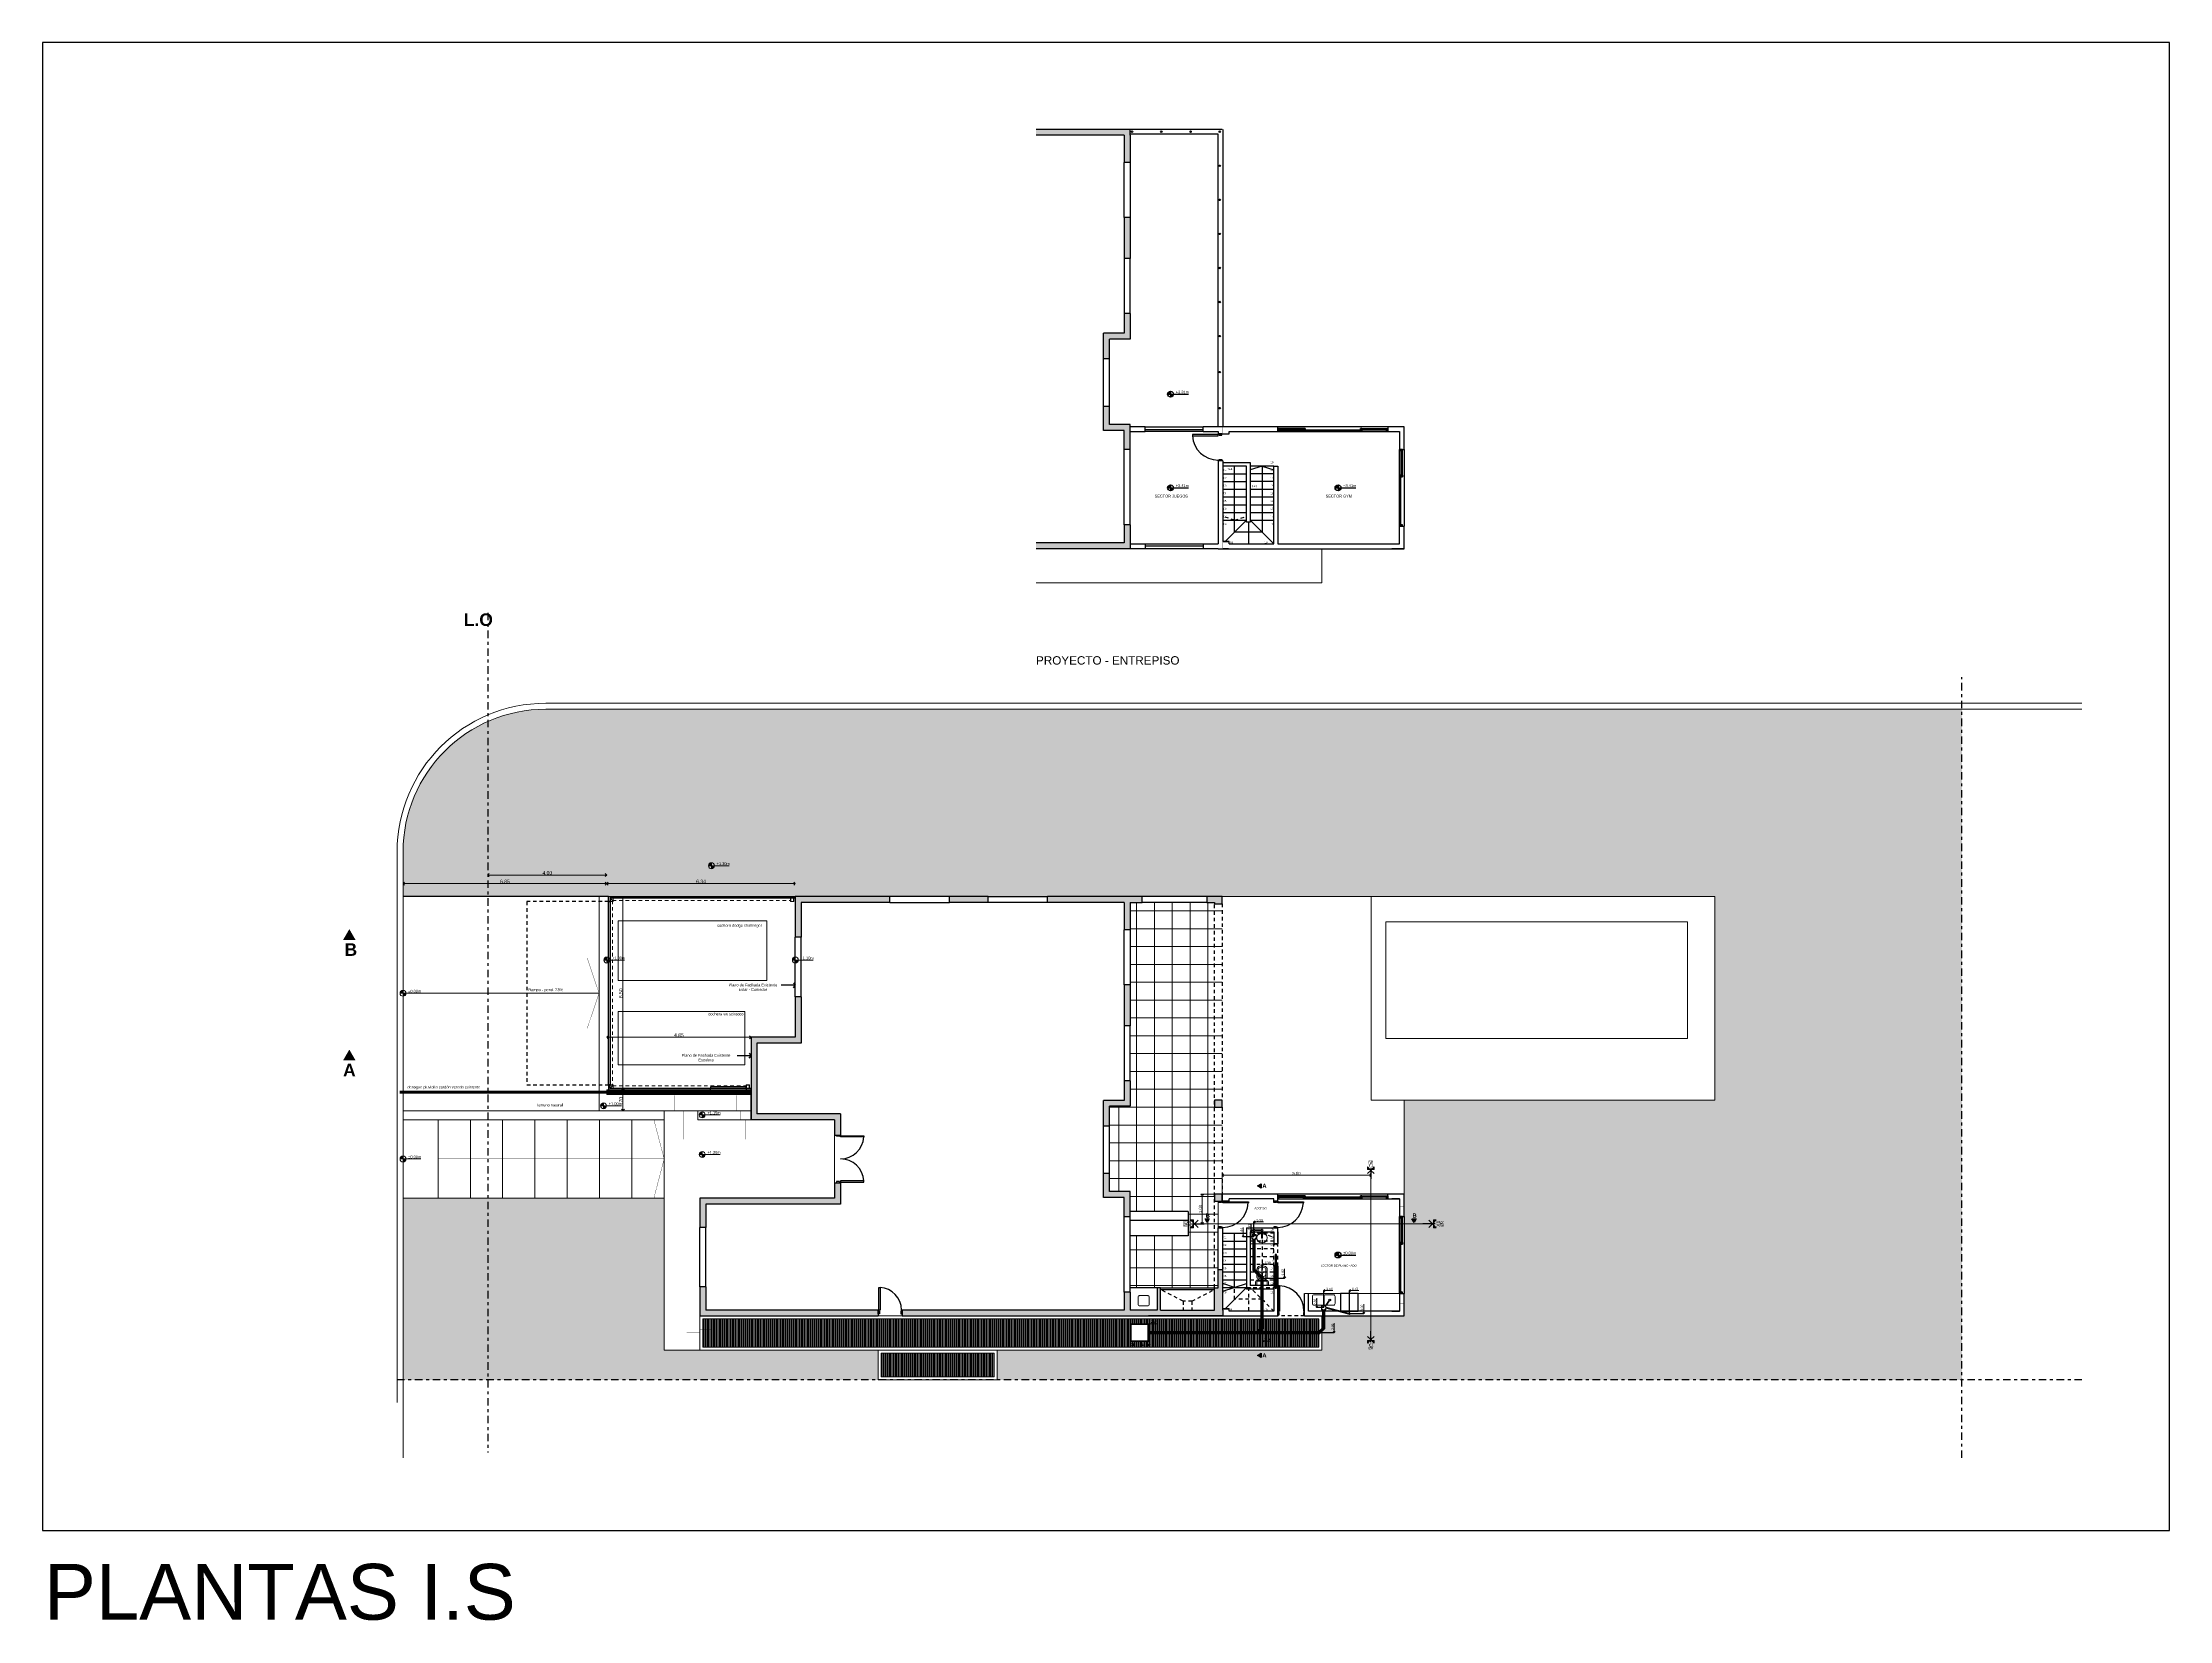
# Model space of a CAD drawing. Header units: millimetres. Extents: x 11902 to 12193, y 9935 to 10135.
# Drawn here: x 11996.9 to 12068.4, y 9960.4 to 10013.5 of the extents above; entities that cross this region are included whole.
import ezdxf
from ezdxf.enums import TextEntityAlignment as Align

# ---------------------------------------------------------------- set-up
doc = ezdxf.new("R2010")
doc.units = ezdxf.units.MM
for name, pattern in [('2040-Superposicion Puentes 20-21-22 con cintas TDC-023-024-025$0$DASHDOT2', [0.5, 0.25, -0.125, 0, -0.125]), ('ACAD_ISO02W100', [15, 12, -3]), ('CENTRO2', [28.575, 19.05, -3.175, 3.175, -3.175]), ('HIDDEN', [0.375, 0.25, -0.125]), ('TRAZOS', [19.05, 12.7, -6.35])]:
    doc.linetypes.add(name, pattern=pattern)
doc.layers.get('Defpoints').update_dxf_attribs({"color": 254})
for name, color, linetype in [('0-HATCH', 7, 'Continuous'), ('01-MUROS', 7, 'Continuous'), ('02-CARPINTERÍAS', 62, 'Continuous'), ('03-PROYECCIONES', 14, 'Continuous'), ('08-INST SANIT', 7, 'Continuous')]:
    doc.layers.add(name, color=color, linetype=linetype)
doc.layers.add('000-COTAS ACUMULADAS', color=7, linetype='Continuous', lineweight=9, true_color=0xd10a0d)
doc.layers.add('cotas', color=7, linetype='Continuous', lineweight=5, true_color=0x1755a1)
for name, color, linetype, lineweight in [('001-EJES REPLANTEO', 20, 'Continuous', 18), ('05-MOBILIARIO SANITARIOS', 144, 'Continuous', 13), ('06-SOLADOS', 252, 'Continuous', 25)]:
    doc.layers.add(name, color=color, linetype=linetype, lineweight=lineweight)
doc.styles.add('COTAS', font='arial.ttf')
doc.styles.get("Standard").update_dxf_attribs({"font": 'arial.ttf'})
doc.dimstyles.new('ann linear', dxfattribs={"dimtxt": 0.12, "dimasz": 0.1, "dimexe": 0.01, "dimexo": 0.01, "dimgap": 0.01, "dimtad": 1, "dimzin": 4, "dimdsep": 46, "dimtxsty": 'Standard', "dimblk": 'OPEN90', "dimcen": 0.1, "dimse1": 1, "dimse2": 1, "dimclrd": 256, "dimclre": 1, "dimclrt": 256, "dimadec": 0, "dimazin": 0, "dimtfac": 1, "dimtix": 1, "dimtmove": 0, "dimatfit": 3, "dimldrblk": 'DOT', "dimfxl": 0, "dimtolj": 1, "dimtzin": 0, "dimlwd": -1, "dimarcsym": 0})
doc.dimstyles.new('CL_50', dxfattribs={"dimtxt": 0.1, "dimasz": 0.08, "dimexe": 0.05, "dimexo": 0, "dimgap": 0.01, "dimtad": 1, "dimzin": 1, "dimdsep": 46, "dimtxsty": 'Standard', "dimblk": 'OPEN90', "dimcen": 0.1, "dimclrd": 256, "dimclre": 251, "dimclrt": 256, "dimadec": 0, "dimazin": 0, "dimtfac": 1, "dimtix": 1, "dimtmove": 0, "dimatfit": 3, "dimldrblk": 'DOT', "dimfxl": 0, "dimtolj": 1, "dimtzin": 0, "dimlwd": -1, "dimlwe": -1, "dimarcsym": 0})
doc.dimstyles.new('Cotas 1 50', dxfattribs={"dimtxt": 0.08, "dimasz": 0.07, "dimexe": 0, "dimexo": 0, "dimgap": 0.02, "dimtad": 1, "dimjust": 2, "dimzin": 0, "dimdsep": 46, "dimtxsty": 'COTAS', "dimblk1": 'NONE', "dimblk2": 'OPEN90', "dimsah": 1, "dimcen": 0.1, "dimse1": 1, "dimsd1": 1, "dimclrd": 256, "dimclre": 252, "dimclrt": 256, "dimadec": 0, "dimazin": 0, "dimtfac": 1, "dimtix": 1, "dimtmove": 2, "dimatfit": 3, "dimldrblk": 'COTA', "dimfxl": 0, "dimtolj": 1, "dimtzin": 0, "dimlwd": -1, "dimarcsym": 0})

# ---------------------------------------------------------------- blocks, each defined once
blk = doc.blocks.new('A$C7EF1341E')
at = {"lineweight": 0}
for p, q in [((0.215, 0.658), (0, 0.658)), ((0, 0.658), (0, 0.534)), ((0.04, 0.658), (0.04, 0.534)), ((0.04, 0.32), (0.04, 0.39)), ((0.04, 0.13), (0.04, 0.32)), ((0.072, 0.422), (0.075, 0.422)), ((0.085, 0.13), (0.085, 0.422)), ((0.165, 0.355), (0.265, 0.355)), ((0.17, 0.408), (0.26, 0.408)), ((0.215, 0.658), (0.43, 0.658)), ((0.215, 0.453), (0.215, 0.363)), ((0.345, 0.422), (0.345, 0.13)), ((0.358, 0.422), (0.355, 0.422)), ((0.39, 0.658), (0.39, 0.534)), ((0.39, 0.32), (0.39, 0.39)), ((0.39, 0.13), (0.39, 0.32)), ((0.43, 0.658), (0.43, 0.534))]:
    blk.add_line(p, q, dxfattribs=at)
at = {"linetype": 'Continuous', "lineweight": 0}
for p, q in [((0.095, 0.442), (0.095, 0.476)), ((0.335, 0.442), (0.335, 0.476))]:
    blk.add_line(p, q, dxfattribs=at)
at = {"lineweight": 0}
for centre in [(0.135, 0.418), (0.295, 0.418)]:
    blk.add_circle(centre, 0.0085, dxfattribs=at)
at = {"linetype": 'TRAZOS', "lineweight": 0}
blk.add_circle((0.215, 0.408), 0.045, dxfattribs=at)
at = {"lineweight": 0}
for centre, radius, start, end in [((0.056, 0.534), 0.0558, 180, 265.82354), ((0.056, 0.534), 0.0156, 180, 265.82354), ((0.072, 0.39), 0.032, 90, 180), ((0.165, 0.13), 0.125, 180, 258.55585), ((0.204, 2.562), 2.089, 265.82354, 270.30337), ((0.204, 2.562), 2.049, 265.82354, 270.30337), ((0.075, 0.442), 0.02, 270, 0), ((0.165, 0.275), 0.08, 90, 180), ((0.165, 0.13), 0.08, 180, 258.55585), ((0.215, 0.377), 0.377, 258.55585, 281.44415), ((0.215, 0.377), 0.332, 258.55585, 281.44415), ((0.218, 0.193), 0.0578, 92.61926, 168.39406), ((0.235, 0.195), 0.075, 172.39422, 172.744), ((0.226, 2.562), 2.049, 269.69663, 274.17646), ((0.226, 2.562), 2.089, 269.69663, 274.17646), ((0.212, 0.193), 0.0578, 11.60594, 87.38074), ((0.265, 0.275), 0.08, 0, 90), ((0.195, 0.195), 0.075, 7.256, 7.60578), ((0.265, 0.13), 0.08, 281.44415, 0), ((0.265, 0.13), 0.125, 281.44415, 0), ((0.355, 0.442), 0.02, 180, 270), ((0.358, 0.39), 0.032, 0, 90), ((0.374, 0.534), 0.0156, 274.17646, 0), ((0.374, 0.534), 0.0558, 274.17646, 0)]:
    blk.add_arc(centre, radius, start, end, dxfattribs=at)
blk = doc.blocks.new('Eje Replanteo')
h = blk.add_hatch(color=256)
h.paths.add_polyline_path([(0.23, 0.79), (0.06, 0.62), (0.23, 0.62)])
h.paths.add_polyline_path([(-0.23, 0.79), (-0.23, 0.62), (-0.06, 0.62)])
for points in [[(0.22, 0.35), (0, 0.56), (-0.23, 0.79), (-0.23, 0.62), (-0.06, 0.62)], [(-0.22, 0.35), (0, 0.56), (0.23, 0.79), (0.23, 0.62), (0.06, 0.62)]]:
    blk.add_lwpolyline(points)
at = {"linetype": 'CENTRO2', "lineweight": 30}
for points in [[(0, 1.09), (0, 1.03)], [(0, 0.73), (0, 0)]]:
    blk.add_lwpolyline(points, dxfattribs=at)
at = {"color": 1}
blk.add_attdef('EJE', text='', height=0.21, dxfattribs=at).set_placement((0, 0.91), align=Align.MIDDLE_CENTER)
at = {"width": 0.85}
blk.add_attdef('ER', text='', height=0.17, dxfattribs=at).set_placement((0, 1.13), align=Align.MIDDLE_CENTER)
blk = doc.blocks.new('_OPEN90')
at = {"color": 0, "linetype": 'ByBlock'}
for p, q in [((0, 0), (-1, 0)), ((-0.5, 0.5), (0, 0)), ((0, 0), (-0.5, -0.5))]:
    blk.add_line(p, q, dxfattribs=at)
blk = doc.blocks.new('*D21')
at = {"layer": '000-COTAS ACUMULADAS', "color": 252, "lineweight": -2, "transparency": 16777216}
blk.add_line((12037.657, 9973.31), (12037.657, 9973.81), dxfattribs=at)
at = {"layer": '000-COTAS ACUMULADAS', "transparency": 16777216}
blk.add_line((12037.727, 9973.81), (12037.975, 9973.81), dxfattribs=at)
at = {"layer": 'Defpoints', "color": 0, "transparency": 16777216}
for p in [(12037.657, 9973.81), (12037.657, 9973.31), (12041.588, 9973.748)]:
    blk.add_point(p, dxfattribs=at)
at = {"layer": '000-COTAS ACUMULADAS', "transparency": 16777216, "xscale": 0.07, "yscale": 0.07, "zscale": 0.07, "rotation": 180}
blk.add_blockref('_OPEN90', (12037.657, 9973.81), dxfattribs=at)
at = {"layer": '000-COTAS ACUMULADAS', "transparency": 16777216, "insert": (12037.851, 9973.871), "char_height": 0.08, "attachment_point": 5, "style": 'COTAS'}
blk.add_mtext('\\A1;3.93', dxfattribs=at)
blk = doc.blocks.new('_None')
blk = doc.blocks.new('COTA')
blk.add_line((-1, 0), (0, 0))
at = {"const_width": 0.065}
blk.add_lwpolyline([(0.1, 0.1), (0.3, 0.3), (0, 0), (-0.1, -0.1), (-0.3, -0.3)], dxfattribs=at)
blk = doc.blocks.new('*D22')
at = {"layer": '000-COTAS ACUMULADAS', "transparency": 16777216}
blk.add_line((12037.297, 9973.38), (12037.297, 9973.628), dxfattribs=at)
at = {"layer": '000-COTAS ACUMULADAS', "color": 252, "lineweight": -2, "transparency": 16777216}
blk.add_line((12037.657, 9973.31), (12037.297, 9973.31), dxfattribs=at)
at = {"layer": 'Defpoints', "color": 0, "transparency": 16777216}
for p in [(12037.297, 9973.31), (12037.657, 9973.748), (12037.657, 9973.31)]:
    blk.add_point(p, dxfattribs=at)
at = {"layer": '000-COTAS ACUMULADAS', "transparency": 16777216, "xscale": 0.07, "yscale": 0.07, "zscale": 0.07, "rotation": 270}
blk.add_blockref('_OPEN90', (12037.297, 9973.31), dxfattribs=at)
at = {"layer": '000-COTAS ACUMULADAS', "transparency": 16777216, "insert": (12037.236, 9973.504), "char_height": 0.08, "attachment_point": 5, "rotation": 90, "style": 'COTAS'}
blk.add_mtext('\\A1;0.44', dxfattribs=at)
blk = doc.blocks.new('*D23')
at = {"layer": '000-COTAS ACUMULADAS', "color": 252, "lineweight": -2, "transparency": 16777216}
blk.add_line((12037.928, 9971.925), (12038.689, 9971.925), dxfattribs=at)
at = {"layer": '000-COTAS ACUMULADAS', "transparency": 16777216}
blk.add_line((12038.689, 9971.995), (12038.689, 9972.235), dxfattribs=at)
at = {"layer": 'Defpoints', "color": 0, "transparency": 16777216}
for p in [(12037.297, 9973.748), (12037.928, 9971.925), (12038.689, 9971.925)]:
    blk.add_point(p, dxfattribs=at)
at = {"layer": '000-COTAS ACUMULADAS', "transparency": 16777216, "xscale": 0.07, "yscale": 0.07, "zscale": 0.07, "rotation": 270}
blk.add_blockref('_OPEN90', (12038.689, 9971.925), dxfattribs=at)
at = {"layer": '000-COTAS ACUMULADAS', "transparency": 16777216, "insert": (12038.628, 9972.115), "char_height": 0.08, "attachment_point": 5, "rotation": 90, "style": 'COTAS'}
blk.add_mtext('\\A1;1.82', dxfattribs=at)
blk = doc.blocks.new('*D24')
at = {"layer": '000-COTAS ACUMULADAS', "color": 252, "lineweight": -2, "transparency": 16777216}
blk.add_line((12037.928, 9971.925), (12037.928, 9972.388), dxfattribs=at)
at = {"layer": '000-COTAS ACUMULADAS', "transparency": 16777216}
blk.add_line((12037.998, 9972.388), (12038.246, 9972.388), dxfattribs=at)
at = {"layer": 'Defpoints', "color": 0, "transparency": 16777216}
for p in [(12037.928, 9972.388), (12037.928, 9971.925), (12041.588, 9972.072)]:
    blk.add_point(p, dxfattribs=at)
at = {"layer": '000-COTAS ACUMULADAS', "transparency": 16777216, "xscale": 0.07, "yscale": 0.07, "zscale": 0.07, "rotation": 180}
blk.add_blockref('_OPEN90', (12037.928, 9972.388), dxfattribs=at)
at = {"layer": '000-COTAS ACUMULADAS', "transparency": 16777216, "insert": (12038.122, 9972.449), "char_height": 0.08, "attachment_point": 5, "style": 'COTAS'}
blk.add_mtext('\\A1;3.66', dxfattribs=at)
blk = doc.blocks.new('*D25')
at = {"layer": '000-COTAS ACUMULADAS', "transparency": 16777216}
blk.add_line((12040.355, 9970.158), (12040.355, 9970.406), dxfattribs=at)
at = {"layer": '000-COTAS ACUMULADAS', "color": 252, "lineweight": -2, "transparency": 16777216}
blk.add_line((12039.657, 9970.088), (12040.355, 9970.088), dxfattribs=at)
at = {"layer": 'Defpoints', "color": 0, "transparency": 16777216}
for p in [(12039.657, 9973.748), (12039.657, 9970.088), (12040.355, 9970.088)]:
    blk.add_point(p, dxfattribs=at)
at = {"layer": '000-COTAS ACUMULADAS', "transparency": 16777216, "xscale": 0.07, "yscale": 0.07, "zscale": 0.07, "rotation": 270}
blk.add_blockref('_OPEN90', (12040.355, 9970.088), dxfattribs=at)
at = {"layer": '000-COTAS ACUMULADAS', "transparency": 16777216, "insert": (12040.294, 9970.282), "char_height": 0.08, "attachment_point": 5, "rotation": 90, "style": 'COTAS'}
blk.add_mtext('\\A1;3.66', dxfattribs=at)
blk = doc.blocks.new('*D26')
at = {"layer": '000-COTAS ACUMULADAS', "transparency": 16777216}
blk.add_line((12039.771, 9970.998), (12039.771, 9971.246), dxfattribs=at)
at = {"layer": '000-COTAS ACUMULADAS', "color": 252, "lineweight": -2, "transparency": 16777216}
blk.add_line((12040.003, 9970.928), (12039.771, 9970.928), dxfattribs=at)
at = {"layer": 'Defpoints', "color": 0, "transparency": 16777216}
for p in [(12039.657, 9973.748), (12039.771, 9970.928), (12040.003, 9970.928)]:
    blk.add_point(p, dxfattribs=at)
at = {"layer": '000-COTAS ACUMULADAS', "transparency": 16777216, "xscale": 0.07, "yscale": 0.07, "zscale": 0.07, "rotation": 270}
blk.add_blockref('_OPEN90', (12039.771, 9970.928), dxfattribs=at)
at = {"layer": '000-COTAS ACUMULADAS', "transparency": 16777216, "insert": (12039.71, 9971.122), "char_height": 0.08, "attachment_point": 5, "rotation": 90, "style": 'COTAS'}
blk.add_mtext('\\A1;2.82', dxfattribs=at)
blk = doc.blocks.new('*D27')
at = {"layer": '000-COTAS ACUMULADAS', "color": 252, "lineweight": -2, "transparency": 16777216}
blk.add_line((12040.003, 9970.928), (12040.003, 9971.502), dxfattribs=at)
at = {"layer": '000-COTAS ACUMULADAS', "transparency": 16777216}
blk.add_line((12040.073, 9971.502), (12040.313, 9971.502), dxfattribs=at)
at = {"layer": 'Defpoints', "color": 0, "transparency": 16777216}
for p in [(12040.003, 9971.502), (12041.588, 9971.142), (12040.003, 9970.928)]:
    blk.add_point(p, dxfattribs=at)
at = {"layer": '000-COTAS ACUMULADAS', "transparency": 16777216, "xscale": 0.07, "yscale": 0.07, "zscale": 0.07, "rotation": 180}
blk.add_blockref('_OPEN90', (12040.003, 9971.502), dxfattribs=at)
at = {"layer": '000-COTAS ACUMULADAS', "transparency": 16777216, "insert": (12040.193, 9971.563), "char_height": 0.08, "attachment_point": 5, "style": 'COTAS'}
blk.add_mtext('\\A1;1.59', dxfattribs=at)
blk = doc.blocks.new('*D28')
at = {"layer": '000-COTAS ACUMULADAS', "color": 252, "lineweight": -2, "transparency": 16777216}
blk.add_line((12034.108, 9970.133), (12034.108, 9970.388), dxfattribs=at)
at = {"layer": '000-COTAS ACUMULADAS', "transparency": 16777216}
blk.add_line((12034.178, 9970.388), (12034.425, 9970.388), dxfattribs=at)
at = {"layer": 'Defpoints', "color": 0, "transparency": 16777216}
for p in [(12034.108, 9970.388), (12034.108, 9970.133), (12041.588, 9970.133)]:
    blk.add_point(p, dxfattribs=at)
at = {"layer": '000-COTAS ACUMULADAS', "transparency": 16777216, "xscale": 0.07, "yscale": 0.07, "zscale": 0.07, "rotation": 180}
blk.add_blockref('_OPEN90', (12034.108, 9970.388), dxfattribs=at)
at = {"layer": '000-COTAS ACUMULADAS', "transparency": 16777216, "insert": (12034.302, 9970.449), "char_height": 0.08, "attachment_point": 5, "style": 'COTAS'}
blk.add_mtext('\\A1;7.48', dxfattribs=at)
blk = doc.blocks.new('*D29')
at = {"layer": '000-COTAS ACUMULADAS', "color": 252, "lineweight": -2, "transparency": 16777216}
blk.add_line((12037.928, 9970.388), (12037.928, 9969.802), dxfattribs=at)
at = {"layer": '000-COTAS ACUMULADAS', "transparency": 16777216}
blk.add_line((12037.998, 9969.802), (12038.246, 9969.802), dxfattribs=at)
at = {"layer": 'Defpoints', "color": 0, "transparency": 16777216}
for p in [(12037.928, 9970.388), (12041.588, 9970.388), (12037.928, 9969.802)]:
    blk.add_point(p, dxfattribs=at)
at = {"layer": '000-COTAS ACUMULADAS', "transparency": 16777216, "xscale": 0.07, "yscale": 0.07, "zscale": 0.07, "rotation": 180}
blk.add_blockref('_OPEN90', (12037.928, 9969.802), dxfattribs=at)
at = {"layer": '000-COTAS ACUMULADAS', "transparency": 16777216, "insert": (12038.122, 9969.863), "char_height": 0.08, "attachment_point": 5, "style": 'COTAS'}
blk.add_mtext('\\A1;3.66', dxfattribs=at)
blk = doc.blocks.new('*D30')
at = {"layer": '000-COTAS ACUMULADAS', "color": 251, "transparency": 16777216}
for p, q in [((12036.588, 9974.748), (12036.588, 9975.432)), ((12041.588, 9974.748), (12041.588, 9975.432))]:
    blk.add_line(p, q, dxfattribs=at)
at = {"layer": '000-COTAS ACUMULADAS', "transparency": 16777216}
blk.add_line((12036.668, 9975.382), (12041.508, 9975.382), dxfattribs=at)
at = {"layer": 'Defpoints', "color": 0, "transparency": 16777216}
for p in [(12041.588, 9975.382), (12036.588, 9974.748), (12041.588, 9974.748)]:
    blk.add_point(p, dxfattribs=at)
at = {"layer": '000-COTAS ACUMULADAS', "transparency": 16777216, "xscale": 0.08, "yscale": 0.08, "zscale": 0.08, "rotation": 180}
blk.add_blockref('_OPEN90', (12036.588, 9975.382), dxfattribs=at)
at = {"layer": '000-COTAS ACUMULADAS', "transparency": 16777216, "xscale": 0.08, "yscale": 0.08, "zscale": 0.08}
blk.add_blockref('_OPEN90', (12041.588, 9975.382), dxfattribs=at)
at = {"layer": '000-COTAS ACUMULADAS', "transparency": 16777216, "insert": (12039.088, 9975.443), "char_height": 0.1, "attachment_point": 5}
blk.add_mtext('\\A1;5.00', dxfattribs=at)
blk = doc.blocks.new('_DOT')
at = {"color": 0, "linetype": 'ByBlock', "lineweight": -2}
blk.add_line((-0.5, 0), (-1, 0), dxfattribs=at)
at = {"color": 0, "linetype": 'ByBlock', "lineweight": -2, "const_width": 0.5}
blk.add_lwpolyline([(-0.25, 0, 1), (0.25, 0, 1)], format="xyb", close=True, dxfattribs=at)
blk = doc.blocks.new('*D31')
at = {"layer": '000-COTAS ACUMULADAS', "color": 251, "transparency": 16777216}
for p, q in [((12036.588, 9974.748), (12035.865, 9974.748)), ((12036.588, 9973.748), (12035.865, 9973.748))]:
    blk.add_line(p, q, dxfattribs=at)
at = {"layer": '000-COTAS ACUMULADAS', "transparency": 16777216}
blk.add_line((12035.915, 9974.668), (12035.915, 9973.828), dxfattribs=at)
at = {"layer": 'Defpoints', "color": 0, "transparency": 16777216}
for p in [(12036.588, 9974.748), (12035.915, 9973.748), (12036.588, 9973.748)]:
    blk.add_point(p, dxfattribs=at)
at = {"layer": '000-COTAS ACUMULADAS', "transparency": 16777216, "xscale": 0.08, "yscale": 0.08, "zscale": 0.08}
for p, rotation in [((12035.915, 9974.748), 90), ((12035.915, 9973.748), 270)]:
    blk.add_blockref('_OPEN90', p, dxfattribs=dict(at, rotation=rotation))
at = {"layer": '000-COTAS ACUMULADAS', "transparency": 16777216, "insert": (12035.854, 9974.248), "char_height": 0.1, "attachment_point": 5, "rotation": 90}
blk.add_mtext('\\A1;1.00', dxfattribs=at)
blk = doc.blocks.new('*D32')
at = {"layer": '000-COTAS ACUMULADAS', "transparency": 16777216}
blk.add_line((12041.349, 9970.798), (12041.349, 9971.045), dxfattribs=at)
at = {"layer": '000-COTAS ACUMULADAS', "color": 252, "lineweight": -2, "transparency": 16777216}
blk.add_line((12040.864, 9970.728), (12041.349, 9970.728), dxfattribs=at)
at = {"layer": 'Defpoints', "color": 0, "transparency": 16777216}
for p in [(12041.588, 9973.748), (12040.864, 9970.728), (12041.349, 9970.728)]:
    blk.add_point(p, dxfattribs=at)
at = {"layer": '000-COTAS ACUMULADAS', "transparency": 16777216, "xscale": 0.07, "yscale": 0.07, "zscale": 0.07, "rotation": 270}
blk.add_blockref('_OPEN90', (12041.349, 9970.728), dxfattribs=at)
at = {"layer": '000-COTAS ACUMULADAS', "transparency": 16777216, "insert": (12041.288, 9970.922), "char_height": 0.08, "attachment_point": 5, "rotation": 90, "style": 'COTAS'}
blk.add_mtext('\\A1;3.02', dxfattribs=at)
blk = doc.blocks.new('*D58')
at = {"layer": '000-COTAS ACUMULADAS', "transparency": 16777216}
blk.add_line((12037.564, 9973.537), (12037.564, 9973.759), dxfattribs=at)
at = {"layer": '000-COTAS ACUMULADAS', "color": 252, "lineweight": -2, "transparency": 16777216}
blk.add_line((12037.657, 9973.537), (12037.564, 9973.537), dxfattribs=at)
at = {"layer": 'Defpoints', "color": 0, "transparency": 16777216}
for p in [(12037.564, 9973.537), (12037.657, 9973.748), (12037.657, 9973.537)]:
    blk.add_point(p, dxfattribs=at)
at = {"layer": '000-COTAS ACUMULADAS', "transparency": 16777216, "xscale": 0.07, "yscale": 0.07, "zscale": 0.07, "rotation": 90}
blk.add_blockref('_OPEN90', (12037.564, 9973.537), dxfattribs=at)
at = {"layer": '000-COTAS ACUMULADAS', "transparency": 16777216, "insert": (12037.503, 9973.642), "char_height": 0.08, "attachment_point": 5, "rotation": 90, "style": 'COTAS'}
blk.add_mtext('\\A1;0.21', dxfattribs=at)
blk = doc.blocks.new('*D59')
at = {"layer": '000-COTAS ACUMULADAS', "color": 252, "lineweight": -2, "transparency": 16777216}
blk.add_line((12040.864, 9970.728), (12040.864, 9971.502), dxfattribs=at)
at = {"layer": '000-COTAS ACUMULADAS', "transparency": 16777216}
blk.add_line((12040.934, 9971.502), (12041.181, 9971.502), dxfattribs=at)
at = {"layer": 'Defpoints', "color": 0, "transparency": 16777216}
for p in [(12040.864, 9971.502), (12041.588, 9971.408), (12040.864, 9970.728)]:
    blk.add_point(p, dxfattribs=at)
at = {"layer": '000-COTAS ACUMULADAS', "transparency": 16777216, "xscale": 0.07, "yscale": 0.07, "zscale": 0.07, "rotation": 180}
blk.add_blockref('_OPEN90', (12040.864, 9971.502), dxfattribs=at)
at = {"layer": '000-COTAS ACUMULADAS', "transparency": 16777216, "insert": (12041.057, 9971.563), "char_height": 0.08, "attachment_point": 5, "style": 'COTAS'}
blk.add_mtext('\\A1;0.72', dxfattribs=at)
blk = doc.blocks.new('*D62')
at = {"layer": 'cotas', "transparency": 16777216}
blk.add_line((12016.44, 9984.648), (12016.44, 9978.348), dxfattribs=at)
at = {"layer": 'Defpoints', "color": 0, "transparency": 16777216}
for p in [(12015.235, 9984.748), (12015.895, 9978.248), (12016.44, 9978.248)]:
    blk.add_point(p, dxfattribs=at)
at = {"layer": 'cotas', "transparency": 16777216, "xscale": 0.1, "yscale": 0.1, "zscale": 0.1}
for p, rotation in [((12016.44, 9984.748), 90), ((12016.44, 9978.248), 270)]:
    blk.add_blockref('_OPEN90', p, dxfattribs=dict(at, rotation=rotation))
at = {"layer": 'cotas', "transparency": 16777216, "insert": (12016.369, 9981.498), "char_height": 0.12, "attachment_point": 5, "rotation": 90}
blk.add_mtext('\\A1;6.50', dxfattribs=at)
blk = doc.blocks.new('*D63')
at = {"layer": 'cotas', "transparency": 16777216}
blk.add_line((12020.645, 9980.018), (12015.995, 9980.018), dxfattribs=at)
at = {"layer": 'Defpoints', "color": 0, "transparency": 16777216}
for p in [(12015.895, 9980.018), (12015.895, 9980.018), (12020.745, 9980.018)]:
    blk.add_point(p, dxfattribs=at)
at = {"layer": 'cotas', "transparency": 16777216, "xscale": 0.1, "yscale": 0.1, "zscale": 0.1, "rotation": 180}
blk.add_blockref('_OPEN90', (12015.895, 9980.018), dxfattribs=at)
at = {"layer": 'cotas', "transparency": 16777216, "xscale": 0.1, "yscale": 0.1, "zscale": 0.1}
blk.add_blockref('_OPEN90', (12020.745, 9980.018), dxfattribs=at)
at = {"layer": 'cotas', "transparency": 16777216, "insert": (12018.32, 9980.09), "char_height": 0.12, "attachment_point": 5}
blk.add_mtext('\\A1;4.85', dxfattribs=at)
blk = doc.blocks.new('*D60')
at = {"layer": 'cotas', "transparency": 16777216}
blk.add_line((12015.795, 9985.184), (12009.145, 9985.184), dxfattribs=at)
at = {"layer": 'Defpoints', "color": 0, "transparency": 16777216}
for p in [(12009.045, 9985.184), (12009.045, 9985.184), (12015.895, 9984.748)]:
    blk.add_point(p, dxfattribs=at)
at = {"layer": 'cotas', "transparency": 16777216, "xscale": 0.1, "yscale": 0.1, "zscale": 0.1, "rotation": 180}
blk.add_blockref('_OPEN90', (12009.045, 9985.184), dxfattribs=at)
at = {"layer": 'cotas', "transparency": 16777216, "xscale": 0.1, "yscale": 0.1, "zscale": 0.1}
blk.add_blockref('_OPEN90', (12015.895, 9985.184), dxfattribs=at)
at = {"layer": 'cotas', "transparency": 16777216, "insert": (12012.47, 9985.255), "char_height": 0.12, "attachment_point": 5}
blk.add_mtext('\\A1;6.85', dxfattribs=at)
blk = doc.blocks.new('*D61')
at = {"layer": 'cotas', "transparency": 16777216}
blk.add_line((12016.44, 9978.148), (12016.44, 9977.648), dxfattribs=at)
at = {"layer": 'Defpoints', "color": 0, "transparency": 16777216}
for p in [(12016.44, 9978.248), (12016.44, 9977.548), (12016.44, 9977.548)]:
    blk.add_point(p, dxfattribs=at)
at = {"layer": 'cotas', "transparency": 16777216, "xscale": 0.1, "yscale": 0.1, "zscale": 0.1}
for p, rotation in [((12016.44, 9978.248), 90), ((12016.44, 9977.548), 270)]:
    blk.add_blockref('_OPEN90', p, dxfattribs=dict(at, rotation=rotation))
at = {"layer": 'cotas', "transparency": 16777216, "insert": (12016.369, 9977.898), "char_height": 0.12, "attachment_point": 5, "rotation": 90}
blk.add_mtext('\\A1;.70', dxfattribs=at)
blk = doc.blocks.new('*D64')
at = {"layer": 'cotas', "transparency": 16777216}
blk.add_line((12015.995, 9985.184), (12022.135, 9985.184), dxfattribs=at)
at = {"layer": 'Defpoints', "color": 0, "transparency": 16777216}
for p in [(12015.895, 9984.748), (12022.235, 9985.184), (12022.235, 9984.748)]:
    blk.add_point(p, dxfattribs=at)
at = {"layer": 'cotas', "transparency": 16777216, "xscale": 0.1, "yscale": 0.1, "zscale": 0.1, "rotation": 180}
blk.add_blockref('_OPEN90', (12015.895, 9985.184), dxfattribs=at)
at = {"layer": 'cotas', "transparency": 16777216, "xscale": 0.1, "yscale": 0.1, "zscale": 0.1}
blk.add_blockref('_OPEN90', (12022.235, 9985.184), dxfattribs=at)
at = {"layer": 'cotas', "transparency": 16777216, "insert": (12019.065, 9985.255), "char_height": 0.12, "attachment_point": 5}
blk.add_mtext('\\A1;6.34', dxfattribs=at)
blk = doc.blocks.new('*D75')
at = {"layer": 'cotas', "transparency": 16777216}
blk.add_line((12011.995, 9985.474), (12015.795, 9985.474), dxfattribs=at)
at = {"layer": 'Defpoints', "color": 0, "transparency": 16777216}
for p in [(12015.895, 9985.474), (12011.895, 9985.184), (12015.895, 9985.184)]:
    blk.add_point(p, dxfattribs=at)
at = {"layer": 'cotas', "transparency": 16777216, "xscale": 0.1, "yscale": 0.1, "zscale": 0.1, "rotation": 180}
blk.add_blockref('_OPEN90', (12011.895, 9985.474), dxfattribs=at)
at = {"layer": 'cotas', "transparency": 16777216, "xscale": 0.1, "yscale": 0.1, "zscale": 0.1}
blk.add_blockref('_OPEN90', (12015.895, 9985.474), dxfattribs=at)
at = {"layer": 'cotas', "transparency": 16777216, "insert": (12013.895, 9985.545), "char_height": 0.12, "attachment_point": 5}
blk.add_mtext('\\A1;4.00', dxfattribs=at)
blk = doc.blocks.new('perfil UPN')
at = {"lineweight": 0}
for p, q in [((11748.878, 10039.802), (11748.878, 10039.805)), ((11748.878, 10039.805), (11748.933, 10039.805)), ((11748.878, 10039.685), (11748.878, 10039.687)), ((11748.933, 10039.685), (11748.878, 10039.685)), ((11748.92, 10039.798), (11748.881, 10039.799)), ((11748.881, 10039.69), (11748.92, 10039.692)), ((11748.926, 10039.791), (11748.926, 10039.698)), ((11748.933, 10039.805), (11748.933, 10039.685))]:
    blk.add_line(p, q, dxfattribs=at)
for centre, radius, start, end in [((11748.882, 10039.802), 0.00321, 180, 267.65726), ((11748.882, 10039.687), 0.00321, 92.34274, 180), ((11748.92, 10039.791), 0.00628, 359.44336, 89.00754), ((11748.92, 10039.698), 0.00643, 272.34274, 0)]:
    blk.add_arc(centre, radius, start, end, dxfattribs=at)

msp = doc.modelspace()

# ---------------------------------------------------------------- hatches: boundary and pattern name
at = {"lineweight": 9, "true_color": 0xe60000}
h = msp.add_hatch(color=1, dxfattribs=at)
h.dxf.hatch_style = 1
h.paths.add_polyline_path([(12007.2385, 9983.6537), (12007.4491, 9983.2889), (12007.028, 9983.2889)])
h = msp.add_hatch(color=1, dxfattribs=at)
h.dxf.hatch_style = 1
h.paths.add_polyline_path([(12007.2385, 9979.6034), (12007.4491, 9979.2386), (12007.028, 9979.2386)])
at = {"transparency": 33554687}
h = msp.add_hatch(color=256, dxfattribs=at)
h.dxf.hatch_style = 1
h.paths.add_polyline_path([(12037.7738, 9975.021), (12037.8954, 9975.0912), (12037.8954, 9974.9508)])
h = msp.add_hatch(color=256, dxfattribs=at)
h.dxf.hatch_style = 1
h.paths.add_polyline_path([(12036.085, 9973.7918), (12036.0148, 9973.9133), (12036.1552, 9973.9133)])
h = msp.add_hatch(color=256, dxfattribs=at)
h.dxf.hatch_style = 1
h.paths.add_polyline_path([(12043.0394, 9973.7918), (12042.9692, 9973.9133), (12043.1096, 9973.9133)])
h = msp.add_hatch(color=256, dxfattribs=at)
h.dxf.hatch_style = 1
h.paths.add_polyline_path([(12037.7738, 9969.3237), (12037.8954, 9969.3939), (12037.8954, 9969.2536)])
at = {"layer": '0-HATCH'}
h = msp.add_hatch(color=256, dxfattribs=at)
h.dxf.hatch_style = 1
h.paths.add_polyline_path([(12034.8525, 10001.7411, 0.4142136), (12034.7525, 10001.6411), (12034.8525, 10001.6411)])
h.paths.add_polyline_path([(12034.8525, 10001.6411), (12034.8525, 10001.5411, 0.4142136), (12034.9525, 10001.6411)])
h = msp.add_hatch(color=256, dxfattribs=at)
h.dxf.hatch_style = 1
h.paths.add_polyline_path([(12034.8525, 9998.5925, 0.4142136), (12034.7525, 9998.4925), (12034.8525, 9998.4925)])
h.paths.add_polyline_path([(12034.8525, 9998.4925), (12034.8525, 9998.3925, 0.4142136), (12034.9525, 9998.4925)])
h = msp.add_hatch(color=256, dxfattribs=at)
h.dxf.hatch_style = 1
h.paths.add_polyline_path([(12040.4829, 9998.5925, 0.4142136), (12040.3829, 9998.4925), (12040.4829, 9998.4925)])
h.paths.add_polyline_path([(12040.4829, 9998.4925), (12040.4829, 9998.3925, 0.4142136), (12040.5829, 9998.4925)])
h = msp.add_hatch(color=256, dxfattribs=at)
h.dxf.hatch_style = 1
h.paths.add_polyline_path([(12040.4829, 9972.7984, 0.4142136), (12040.3829, 9972.6984), (12040.4829, 9972.6984)])
h.paths.add_polyline_path([(12040.4829, 9972.6984), (12040.4829, 9972.5984, 0.4142136), (12040.5829, 9972.6984)])
at = {"layer": '01-MUROS'}
h = msp.add_hatch(color=253, dxfattribs=at)
h.dxf.hatch_style = 1
h.paths.add_polyline_path([(12030.3286, 9996.6425), (12030.3286, 9996.4425), (12033.4979, 9996.4425), (12033.4979, 9997.2425), (12033.2979, 9997.2425), (12033.2979, 9996.6425)])
h.paths.add_polyline_path([(12032.7979, 10000.6225), (12032.7979, 10001.2275), (12032.5979, 10001.2275), (12032.5979, 10000.4225), (12033.2979, 10000.4225), (12033.2979, 9999.7925), (12033.4979, 9999.7925), (12033.4979, 10000.6225)])
h.paths.add_polyline_path([(12032.5979, 10003.6925), (12032.5979, 10002.8275), (12032.7979, 10002.8275), (12032.7979, 10003.4925), (12033.4979, 10003.4925), (12033.4979, 10004.35), (12033.2979, 10004.35), (12033.2979, 10003.6925)])
h.paths.add_polyline_path([(12033.2979, 10007.575), (12033.2979, 10006.2), (12033.4979, 10006.2), (12033.4979, 10006.8875), (12033.4979, 10007.575)])
h.paths.add_polyline_path([(12030.3286, 10010.5425), (12030.3286, 10010.3425), (12033.2979, 10010.3425), (12033.2979, 10009.425), (12033.4979, 10009.425), (12033.4979, 10010.3425), (12033.4979, 10010.5425)])
at = {"layer": '01-MUROS', "true_color": 0xe0e0e0, "transparency": 33554595}
h = msp.add_hatch(color=254, dxfattribs=at)
h.dxf.hatch_style = 1
h.paths.add_polyline_path([(12017.8251, 9974.6084), (12009.0451, 9974.6084), (12009.0451, 9968.4984), (12017.8251, 9968.4984)])
edge = h.paths.add_edge_path()
edge.add_line((12053.1589, 9991.0484), (12013.8451, 9991.0484))
edge.add_arc((12013.8451, 9986.2484), 4.8, 90, 180)
edge.add_line((12009.0451, 9986.2484), (12009.0451, 9984.7484))
edge.add_line((12009.0451, 9984.7484), (12022.2351, 9984.7484))
edge.add_line((12022.2351, 9984.7484), (12053.1589, 9984.7484))
edge.add_line((12053.1589, 9984.7484), (12053.1589, 9991.0484))
h.paths.add_polyline_path([(12039.4579, 9969.4984), (12029.0251, 9969.4984), (12029.0251, 9968.4984), (12039.4579, 9968.4984)])
h.paths.add_polyline_path([(12017.8251, 9969.4984), (12025.0251, 9969.4984), (12025.0251, 9968.4984), (12017.8251, 9968.4984)])
h.paths.add_polyline_path([(12039.9379, 9970.6484), (12039.9379, 9969.4984), (12039.4579, 9969.4984), (12039.4579, 9968.4984), (12061.4589, 9968.4984), (12061.4589, 9991.0484), (12053.1589, 9991.0484), (12053.1589, 9977.9047), (12042.7079, 9977.9047), (12042.7079, 9970.6484)])
at = {"layer": '01-MUROS'}
h = msp.add_hatch(color=253, dxfattribs=at)
h.dxf.hatch_style = 1
h.paths.add_polyline_path([(12025.8251, 9970.8484), (12025.8251, 9970.7184), (12025.8251, 9970.6484), (12036.6079, 9970.6484), (12036.6079, 9970.8484), (12036.6079, 9972.1984), (12036.4479, 9972.1984), (12036.4479, 9971.5984), (12036.3279, 9971.5984), (12036.3279, 9970.8484), (12034.5179, 9970.8484), (12034.5179, 9971.5984), (12034.3979, 9971.5984), (12034.3979, 9970.8484), (12033.4979, 9970.8484), (12033.4979, 9971.4484), (12033.2979, 9971.4484), (12033.2979, 9970.8484)])
h.paths.add_polyline_path([(12032.7979, 9974.8284), (12032.7979, 9975.4334), (12032.5979, 9975.4334), (12032.5979, 9974.6284), (12033.2979, 9974.6284), (12033.2979, 9973.9984), (12033.4979, 9973.9984), (12033.4979, 9974.8284)])
h.paths.add_polyline_path([(12032.5979, 9977.8984), (12032.5979, 9977.0334), (12032.7979, 9977.0334), (12032.7979, 9977.6984), (12033.4979, 9977.6984), (12033.4979, 9978.5559), (12033.2979, 9978.5559), (12033.2979, 9977.8984)])
h.paths.add_polyline_path([(12033.2979, 9981.7809), (12033.2979, 9980.4059), (12033.4979, 9980.4059), (12033.4979, 9981.0934), (12033.4979, 9981.7809)])
h.paths.add_polyline_path([(12030.7165, 9984.7484), (12030.7165, 9984.5484), (12033.2979, 9984.5484), (12033.2979, 9983.6309), (12033.4979, 9983.6309), (12033.4979, 9984.5484), (12033.8979, 9984.5484), (12033.8979, 9984.7484)])
h.paths.add_polyline_path([(12036.3279, 9977.9084), (12036.3279, 9977.6684), (12036.5879, 9977.6684), (12036.5879, 9977.9084)])
h.paths.add_polyline_path([(12036.3279, 9974.7484), (12036.3279, 9974.5084), (12036.5879, 9974.5084), (12036.5879, 9974.7484)])
h.paths.add_polyline_path([(12036.3479, 9984.7484), (12036.0679, 9984.7484), (12036.0679, 9984.5484), (12036.3279, 9984.5484), (12036.3279, 9984.5084), (12036.5879, 9984.5084), (12036.5879, 9984.7484)])
h.paths.add_polyline_path([(12027.4165, 9984.7484), (12027.4165, 9984.5484), (12028.7165, 9984.5484), (12028.7165, 9984.7484)])
h.paths.add_polyline_path([(12022.2351, 9984.7484), (12022.2351, 9983.3834), (12022.4351, 9983.3834), (12022.4351, 9984.5484), (12025.4165, 9984.5484), (12025.4165, 9984.7484)])
h.paths.add_polyline_path([(12022.2351, 9981.3834), (12022.2351, 9980.0184), (12020.7451, 9980.0184), (12020.7451, 9977.2484), (12023.5551, 9977.2484), (12023.5551, 9976.7284), (12023.7551, 9976.7284), (12023.7551, 9977.4484), (12020.9451, 9977.4484), (12020.9451, 9979.8184), (12022.4351, 9979.8184), (12022.4351, 9981.3834)])
h.paths.add_polyline_path([(12019.0251, 9974.6084), (12019.0251, 9973.6284), (12019.2251, 9973.6284), (12019.2251, 9974.4084), (12023.7551, 9974.4084), (12023.7551, 9975.1284), (12023.5551, 9975.1284), (12023.5551, 9974.6084)])
h.paths.add_polyline_path([(12019.2251, 9970.8484), (12019.2251, 9971.6284), (12019.0251, 9971.6284), (12019.0251, 9970.6484), (12025.0251, 9970.6484), (12025.0251, 9970.8484)])
at = {"layer": '01-MUROS', "lineweight": 9, "true_color": 0xcbb752, "transparency": 33554687}
h = msp.add_hatch(dxfattribs=at)
h.set_pattern_fill('_USER', color=43, scale=0.02, angle=450, pattern_type=0)
h.set_pattern_definition([(90, (135.38666, 48.210426), (-0.02, 0), [])])
h.paths.add_polyline_path([(12015.8951, 9978.0984), (12020.7351, 9978.0984), (12020.7351, 9978.2484), (12015.8951, 9978.2484)])
at = {"layer": '02-CARPINTERÍAS'}
h = msp.add_hatch(color=253, dxfattribs=at)
h.dxf.hatch_style = 1
h.paths.add_polyline_path([(12015.9551, 9984.7484), (12022.2351, 9984.7484), (12022.2351, 9984.6984), (12016.0051, 9984.6984), (12016.0051, 9984.5784), (12015.9551, 9984.5784)])
h.paths.add_polyline_path([(12016.0051, 9984.5784), (12016.0051, 9978.4184), (12015.9551, 9978.4184), (12015.9551, 9984.5784)])
h.paths.add_polyline_path([(12015.9551, 9978.2484), (12019.3851, 9978.2484), (12019.3851, 9978.2984), (12016.0051, 9978.2984), (12016.0051, 9978.4184), (12015.9551, 9978.4184)])
h.paths.add_polyline_path([(12019.3851, 9978.3522), (12019.3851, 9978.3022), (12020.5851, 9978.3022), (12020.5851, 9978.3522)])
h.paths.add_polyline_path([(12020.5851, 9978.2984), (12020.5851, 9978.2484), (12020.7451, 9978.2484), (12020.7451, 9978.2984)])
at = {"layer": '06-SOLADOS', "lineweight": 5}
h = msp.add_hatch(dxfattribs=at)
h.set_pattern_fill('_USER', color=256, scale=0.6, angle=90, double=1, pattern_type=0)
h.set_pattern_definition([(90, (12036.70794, 9972.8684), (-0.6, 2e-16), []), (180, (12036.70794, 9972.8684), (-2e-16, -0.6), [])])
h.paths.add_polyline_path([(12033.4979, 9971.5984), (12036.4479, 9971.5984), (12036.4479, 9972.1984), (12036.4479, 9972.8684), (12036.4479, 9974.5084), (12036.3279, 9974.5084), (12036.3279, 9974.7484), (12036.5879, 9974.7484), (12036.5879, 9977.6684), (12036.3279, 9977.6684), (12036.3279, 9977.9084), (12036.5879, 9977.9084), (12036.5879, 9984.5084), (12036.4679, 9984.5084), (12036.4679, 9984.5484), (12033.4979, 9984.5484), (12033.4979, 9977.6984), (12032.7979, 9977.6984), (12032.7979, 9974.8284), (12033.4979, 9974.8284), (12033.4979, 9974.1584), (12035.4479, 9974.1584), (12035.4479, 9973.3384), (12033.4979, 9973.3384)])
at = {"layer": '06-SOLADOS', "lineweight": 9}
h = msp.add_hatch(dxfattribs=at)
h.set_pattern_fill('_USER', color=256, scale=0.04, angle=90, pattern_type=0)
h.set_pattern_definition([(90, (0, 0), (-0.04, 0), [])])
h.paths.add_polyline_path([(12019.1251, 9969.5984), (12019.1251, 9970.5484), (12039.8379, 9970.5484), (12039.8379, 9969.5984)])
h.paths.add_polyline_path([(12033.5079, 9969.7884), (12033.5079, 9970.3884), (12034.1079, 9970.3884), (12034.1079, 9969.7884)], flags=16)
h.paths.add_polyline_path([(12025.1251, 9969.3984), (12028.9251, 9969.3984), (12028.9251, 9968.5984), (12025.1251, 9968.5984)])
at = {"layer": 'cotas'}
h = msp.add_hatch(color=256, dxfattribs=at)
h.dxf.hatch_style = 1
h.paths.add_polyline_path([(12019.4143, 9985.8855, 0.4142136), (12019.3143, 9985.7855), (12019.4143, 9985.7855)])
h.paths.add_polyline_path([(12019.4143, 9985.7855), (12019.4143, 9985.6855, 0.4142136), (12019.5143, 9985.7855)])
h = msp.add_hatch(color=256, dxfattribs=at)
h.dxf.hatch_style = 1
h.paths.add_polyline_path([(12015.8951, 9982.7156, 0.4142136), (12015.7951, 9982.6156), (12015.8951, 9982.6156)])
h.paths.add_polyline_path([(12015.8951, 9982.6156), (12015.8951, 9982.5156, 0.4142136), (12015.9951, 9982.6156)])
h = msp.add_hatch(color=256, dxfattribs=at)
h.dxf.hatch_style = 1
h.paths.add_polyline_path([(12022.2351, 9982.7156, 0.4142136), (12022.1351, 9982.6156), (12022.2351, 9982.6156)])
h.paths.add_polyline_path([(12022.2351, 9982.6156), (12022.2351, 9982.5156, 0.4142136), (12022.3351, 9982.6156)])
h = msp.add_hatch(color=256, dxfattribs=at)
h.dxf.hatch_style = 1
h.paths.add_polyline_path([(12009.0451, 9981.5984, 0.4142136), (12008.9451, 9981.4984), (12009.0451, 9981.4984)])
h.paths.add_polyline_path([(12009.0451, 9981.4984), (12009.0451, 9981.3984, 0.4142136), (12009.1451, 9981.4984)])
h = msp.add_hatch(color=256, dxfattribs=at)
h.dxf.hatch_style = 1
h.paths.add_polyline_path([(12015.7855, 9977.8142, 0.4142136), (12015.6855, 9977.7142), (12015.7855, 9977.7142)])
h.paths.add_polyline_path([(12015.7855, 9977.7142), (12015.7855, 9977.6142, 0.4142136), (12015.8855, 9977.7142)])
h = msp.add_hatch(color=256, dxfattribs=at)
h.dxf.hatch_style = 1
h.paths.add_polyline_path([(12019.1053, 9977.5084, 0.4142136), (12019.0053, 9977.4084), (12019.1053, 9977.4084)])
h.paths.add_polyline_path([(12019.1053, 9977.4084), (12019.1053, 9977.3084, 0.4142136), (12019.2053, 9977.4084)])
h = msp.add_hatch(color=256, dxfattribs=at)
h.dxf.hatch_style = 1
h.paths.add_polyline_path([(12009.0451, 9976.0284, 0.4142136), (12008.9451, 9975.9284), (12009.0451, 9975.9284)])
h.paths.add_polyline_path([(12009.0451, 9975.9284), (12009.0451, 9975.8284, 0.4142136), (12009.1451, 9975.9284)])
h = msp.add_hatch(color=256, dxfattribs=at)
h.dxf.hatch_style = 1
h.paths.add_polyline_path([(12019.1053, 9976.1784, 0.4142136), (12019.0053, 9976.0784), (12019.1053, 9976.0784)])
h.paths.add_polyline_path([(12019.1053, 9976.0784), (12019.1053, 9975.9784, 0.4142136), (12019.2053, 9976.0784)])

# ---------------------------------------------------------------- linework, layer by layer
for p, q in [((12033.9979, 10000.5425), (12033.4979, 10000.5425)), ((12022.2351, 9981.7664), (12021.7646, 9981.7664)), ((12020.7451, 9979.3981), (12020.2746, 9979.3981)), ((12036.6079, 9970.6484), (12034.1079, 9970.6484))]:
    msp.add_line(p, q)
at = {"color": 1, "linetype": '2040-Superposicion Puentes 20-21-22 con cintas TDC-023-024-025$0$DASHDOT2'}
for p, q in [((12011.8951, 9994.2901), (12011.8951, 9966.0533)), ((12061.4589, 9965.8803), (12061.4589, 9992.1201)), ((12065.4944, 9968.4984), (12008.8451, 9968.4984))]:
    msp.add_line(p, q, dxfattribs=at)
at = {"color": 3}
msp.add_lwpolyline([(11996.9229, 9963.439), (12068.4403, 9963.439), (12068.4403, 10013.4612), (11996.9229, 10013.4612)], close=True, dxfattribs=at)
for points in [[(12036.4479, 10000.3825), (12036.4479, 10000.3025), (12036.8279, 10000.3025), (12036.8279, 10000.3825), (12038.4579, 10000.3825), (12038.4579, 10000.5425), (12035.9479, 10000.5425)], [(12022.1731, 9981.8495), (12022.2351, 9981.7664)], [(12022.1731, 9981.6834), (12022.2351, 9981.7664)], [(12020.6831, 9979.4811), (12020.7451, 9979.3981)], [(12020.6831, 9979.315), (12020.7451, 9979.3981)]]:
    msp.add_lwpolyline(points)
at = {"color": 97, "true_color": 0x2e8c22, "const_width": 0.005}
for points in [[(12036.6079, 10000.5225), (12036.6079, 10000.3225), (12036.8079, 10000.3225), (12036.8079, 10000.5225)], [(12036.6079, 9996.6625), (12036.6079, 9996.4625), (12036.8079, 9996.4625), (12036.8079, 9996.6625)], [(12036.6079, 9974.7284), (12036.6079, 9974.5284), (12036.8079, 9974.5284), (12036.8079, 9974.7284)], [(12036.6079, 9970.8684), (12036.6079, 9970.6684), (12036.8079, 9970.6684), (12036.8079, 9970.8684)]]:
    msp.add_lwpolyline(points, close=True, dxfattribs=at)
for points in [[(12042.6879, 10000.5225), (12042.2879, 10000.5225), (12042.2879, 10000.4025), (12042.5679, 10000.4025), (12042.5679, 10000.1225), (12042.6879, 10000.1225), (12042.6879, 10000.5225)], [(12042.6879, 9996.4625), (12042.2879, 9996.4625), (12042.2879, 9996.5825), (12042.5679, 9996.5825), (12042.5679, 9996.8625), (12042.6879, 9996.8625), (12042.6879, 9996.4625)], [(12042.6879, 9974.7284), (12042.2879, 9974.7284), (12042.2879, 9974.6084), (12042.5679, 9974.6084), (12042.5679, 9974.3284), (12042.6879, 9974.3284), (12042.6879, 9974.7284)], [(12042.6879, 9970.6684), (12042.2879, 9970.6684), (12042.2879, 9970.7884), (12042.5679, 9970.7884), (12042.5679, 9971.0684), (12042.6879, 9971.0684), (12042.6879, 9970.6684)]]:
    msp.add_lwpolyline(points, dxfattribs=at)
at = {"color": 1, "lineweight": 9, "true_color": 0xe60000, "const_width": 0.001}
for points in [[(12007.2385, 9983.6537), (12007.4491, 9983.2889), (12007.028, 9983.2889)], [(12007.2385, 9979.6034), (12007.4491, 9979.2386), (12007.028, 9979.2386)]]:
    msp.add_lwpolyline(points, close=True, dxfattribs=at)
for points in [[(12009.9767, 9983.2289), (12007.0311, 9983.2289)], [(12009.9767, 9979.1786), (12007.0311, 9979.1786)]]:
    msp.add_lwpolyline(points, dxfattribs=at)
at = {"color": 43, "lineweight": 9, "true_color": 0xcbb752}
msp.add_lwpolyline([(12015.8951, 9978.0984), (12020.7351, 9978.0984), (12020.7351, 9978.2484), (12015.8951, 9978.2484)], close=True, dxfattribs=at)
for points in [[(12037.7738, 9975.021), (12037.8954, 9975.0912), (12037.8954, 9974.9508)], [(12036.085, 9973.7918), (12036.0148, 9973.9133), (12036.1552, 9973.9133)], [(12043.0394, 9973.7918), (12042.9692, 9973.9133), (12043.1096, 9973.9133)], [(12037.7738, 9969.3237), (12037.8954, 9969.3939), (12037.8954, 9969.2536)]]:
    msp.add_lwpolyline(points, close=True)
at = {"layer": '0-HATCH'}
for p, q in [((12034.8525, 10001.7411), (12034.8525, 10001.5411)), ((12034.7525, 10001.6411), (12035.4525, 10001.6411)), ((12034.7525, 9998.4925), (12035.4525, 9998.4925)), ((12034.8525, 9998.5925), (12034.8525, 9998.3925)), ((12040.3829, 9998.4925), (12041.0829, 9998.4925)), ((12040.4829, 9998.5925), (12040.4829, 9998.3925)), ((12033.9979, 9996.4425), (12030.3286, 9996.4425)), ((12036.4479, 9996.4425), (12035.9479, 9996.4425)), ((12040.3829, 9972.6984), (12041.0829, 9972.6984)), ((12040.4829, 9972.7984), (12040.4829, 9972.5984)), ((12036.6079, 9972.1984), (12036.4479, 9972.1984))]:
    msp.add_line(p, q, dxfattribs=at)
for centre in [(12034.8525, 10001.6411), (12034.8525, 9998.4925), (12040.4829, 9998.4925), (12040.4829, 9972.6984)]:
    msp.add_circle(centre, 0.1, dxfattribs=at)
at = {"layer": '001-EJES REPLANTEO'}
for p, q in [((12041.5879, 9975.5463), (12041.5879, 9969.8505)), ((12043.6577, 9973.7484), (12035.6573, 9973.7484))]:
    msp.add_line(p, q, dxfattribs=at)
at = {"layer": '01-MUROS'}
for p, q in [((12033.2979, 10010.3425), (12030.3286, 10010.3425)), ((12033.2979, 10010.3425), (12033.2979, 10009.425)), ((12036.5879, 10010.5425), (12033.4979, 10010.5425)), ((12033.4979, 10010.3425), (12033.4979, 10009.425)), ((12036.6079, 10010.5425), (12036.6079, 10000.5425)), ((12033.4979, 10009.425), (12033.2979, 10009.425)), ((12033.2979, 10007.575), (12033.2979, 10006.2)), ((12033.4979, 10007.575), (12033.2979, 10007.575)), ((12033.4979, 10007.575), (12033.4979, 10006.2)), ((12033.4979, 10006.8875), (12033.4979, 10006.2)), ((12033.4979, 10006.2), (12033.2979, 10006.2)), ((12033.2979, 10004.35), (12033.2979, 10003.6925)), ((12033.4979, 10004.35), (12033.2979, 10004.35)), ((12033.4979, 10004.35), (12033.4979, 10003.4925)), ((12033.4979, 10004.35), (12033.4979, 10003.6925)), ((12033.2979, 10003.6925), (12032.5979, 10003.6925)), ((12032.5979, 10002.8275), (12032.5979, 10003.6925)), ((12033.4979, 10003.4925), (12032.7979, 10003.4925)), ((12032.7979, 10002.8275), (12032.7979, 10003.4925)), ((12032.7979, 10002.8275), (12032.5979, 10002.8275)), ((12032.5979, 10000.4225), (12032.5979, 10001.2275)), ((12032.7979, 10001.2275), (12032.5979, 10001.2275)), ((12032.7979, 10000.6225), (12032.7979, 10001.2275)), ((12033.2979, 10000.4225), (12032.5979, 10000.4225)), ((12033.4979, 10000.6225), (12032.7979, 10000.6225)), ((12033.2979, 9999.7925), (12033.2979, 10000.4225)), ((12033.4979, 9999.7925), (12033.4979, 10000.6225)), ((12033.9979, 10000.3825), (12033.9979, 10000.5425)), ((12033.2979, 9997.2425), (12033.2979, 9999.7925)), ((12033.2979, 9999.7925), (12033.4979, 9999.7925)), ((12033.4979, 9997.2425), (12033.4979, 9999.7925)), ((12038.3279, 9999.2225), (12038.4579, 9999.2225)), ((12038.4579, 9999.2225), (12038.4579, 9996.6025)), ((12033.4979, 9997.2425), (12033.2979, 9997.2425)), ((12033.2979, 9997.2425), (12033.2979, 9996.6425)), ((12033.4979, 9997.2425), (12033.4979, 9996.4425)), ((12042.5479, 9997.2025), (12042.7079, 9997.2025)), ((12042.7079, 9996.4425), (12042.7079, 9997.2025)), ((12033.2979, 9996.6425), (12030.3286, 9996.6425)), ((12033.9979, 9996.6025), (12033.9979, 9996.4425)), ((12022.2351, 9984.7484), (12022.2351, 9983.3834)), ((12022.2351, 9984.7484), (12022.2351, 9983.3834)), ((12025.4165, 9984.5484), (12022.4351, 9984.5484)), ((12022.4351, 9984.5484), (12022.4351, 9983.3834)), ((12025.4165, 9984.5484), (12025.4165, 9984.7484)), ((12027.4165, 9984.5484), (12027.4165, 9984.7484)), ((12028.7165, 9984.5484), (12027.4165, 9984.5484)), ((12028.7165, 9984.5484), (12028.7165, 9984.7484)), ((12030.7165, 9984.5484), (12030.7165, 9984.7484)), ((12033.2979, 9984.5484), (12030.7165, 9984.5484)), ((12033.2979, 9984.5484), (12033.2979, 9983.6309)), ((12033.4979, 9984.5484), (12033.4979, 9983.6309)), ((12022.4351, 9983.3834), (12022.2351, 9983.3834)), ((12033.4979, 9983.6309), (12033.2979, 9983.6309)), ((12033.2979, 9981.7809), (12033.2979, 9980.4059)), ((12033.4979, 9981.7809), (12033.2979, 9981.7809)), ((12033.4979, 9981.7809), (12033.4979, 9980.4059)), ((12022.2351, 9981.3834), (12022.2351, 9980.0184)), ((12022.4351, 9981.3834), (12022.2351, 9981.3834)), ((12022.4351, 9981.3834), (12022.4351, 9979.8184)), ((12033.4979, 9981.0934), (12033.4979, 9980.4059)), ((12033.4979, 9980.4059), (12033.2979, 9980.4059)), ((12022.2351, 9980.0184), (12020.7451, 9980.0184)), ((12020.7451, 9980.0184), (12020.7451, 9977.2484)), ((12022.4351, 9979.8184), (12020.9451, 9979.8184)), ((12020.9451, 9979.8184), (12020.9451, 9977.4484)), ((12020.7451, 9977.2484), (12020.7451, 9978.2484)), ((12033.2979, 9978.5559), (12033.2979, 9977.8984)), ((12033.4979, 9978.5559), (12033.2979, 9978.5559)), ((12033.4979, 9978.5559), (12033.4979, 9977.6984)), ((12033.4979, 9978.5559), (12033.4979, 9977.8984)), ((12023.7551, 9977.4484), (12020.9451, 9977.4484)), ((12023.7551, 9977.4484), (12023.7551, 9976.7284)), ((12033.2979, 9977.8984), (12032.5979, 9977.8984)), ((12032.5979, 9977.0334), (12032.5979, 9977.8984)), ((12033.4979, 9977.6984), (12032.7979, 9977.6984)), ((12032.7979, 9977.0334), (12032.7979, 9977.6984)), ((12023.5551, 9977.2484), (12020.7451, 9977.2484)), ((12023.5551, 9977.2484), (12023.5551, 9976.7284)), ((12023.5551, 9976.7284), (12023.7551, 9976.7284)), ((12032.7979, 9977.0334), (12032.5979, 9977.0334)), ((12032.5979, 9974.6284), (12032.5979, 9975.4334)), ((12032.7979, 9975.4334), (12032.5979, 9975.4334)), ((12032.7979, 9974.8284), (12032.7979, 9975.4334)), ((12023.5551, 9974.6084), (12019.0251, 9974.6084)), ((12019.0251, 9974.6084), (12019.0251, 9973.6284)), ((12023.5551, 9975.1284), (12023.5551, 9974.6084)), ((12023.5551, 9975.1284), (12023.7551, 9975.1284)), ((12023.7551, 9975.1284), (12023.7551, 9974.4084)), ((12033.2979, 9974.6284), (12032.5979, 9974.6284)), ((12033.4979, 9974.8284), (12032.7979, 9974.8284)), ((12033.2979, 9973.9984), (12033.2979, 9974.6284)), ((12033.4979, 9973.9984), (12033.4979, 9974.8284)), ((12038.4579, 9974.5084), (12038.4579, 9974.7484)), ((12042.1579, 9974.5884), (12042.1579, 9974.7484)), ((12023.7551, 9974.4084), (12019.2251, 9974.4084)), ((12019.2251, 9974.4084), (12019.2251, 9973.6284)), ((12033.2979, 9973.9984), (12033.4979, 9973.9984)), ((12033.4979, 9973.9984), (12033.4979, 9974.2354)), ((12042.5479, 9973.9884), (12042.7079, 9973.9884)), ((12019.2251, 9973.6284), (12019.0251, 9973.6284)), ((12036.4479, 9971.5984), (12036.4479, 9973.6084)), ((12036.6079, 9970.8484), (12036.6079, 9973.6084)), ((12037.4079, 9973.6084), (12038.3279, 9973.6084)), ((12037.4079, 9973.6084), (12037.4079, 9971.5452)), ((12037.5279, 9973.4784), (12038.3279, 9973.4784)), ((12037.5279, 9973.4784), (12037.5279, 9971.6752)), ((12038.3279, 9973.4784), (12038.3279, 9973.0784)), ((12038.3279, 9973.0784), (12038.4579, 9973.0784)), ((12038.3279, 9971.6752), (12037.5279, 9971.6752)), ((12038.4579, 9972.3284), (12038.4179, 9972.3284)), ((12038.4579, 9970.6484), (12038.4579, 9972.3684)), ((12019.0251, 9971.6284), (12019.0251, 9970.6484)), ((12019.2251, 9971.6284), (12019.0251, 9971.6284)), ((12019.2251, 9971.6284), (12019.2251, 9970.8484)), ((12033.4979, 9971.4484), (12033.2979, 9971.4484)), ((12033.2979, 9971.4484), (12033.2979, 9970.8484)), ((12033.4979, 9971.4484), (12033.4979, 9970.8484)), ((12034.3979, 9971.5984), (12034.3979, 9970.8484)), ((12034.5179, 9971.5984), (12034.3979, 9971.5984)), ((12034.5179, 9970.8484), (12034.5179, 9971.5984)), ((12036.3279, 9971.5984), (12036.4479, 9971.5984)), ((12038.3279, 9971.5452), (12037.4079, 9971.5452)), ((12039.3579, 9970.6484), (12039.3579, 9971.4084)), ((12039.4879, 9970.8084), (12039.4879, 9971.4084)), ((12042.5479, 9971.4084), (12042.5479, 9970.8084)), ((12042.5479, 9971.4084), (12042.7079, 9971.4084)), ((12042.7079, 9970.6484), (12042.7079, 9971.4084)), ((12025.0251, 9970.8484), (12019.2251, 9970.8484)), ((12025.0251, 9970.8484), (12025.0251, 9970.6484)), ((12033.2979, 9970.8484), (12025.8251, 9970.8484)), ((12025.8251, 9970.8484), (12025.8251, 9970.6484)), ((12034.3979, 9970.8484), (12033.4979, 9970.8484)), ((12034.5179, 9970.8484), (12036.3279, 9970.8484)), ((12036.6079, 9970.8484), (12036.6079, 9970.6484)), ((12042.5479, 9970.8084), (12039.4879, 9970.8084))]:
    msp.add_line(p, q, dxfattribs=at)
for points in [[(12033.4979, 10010.3425), (12033.4979, 10010.3425), (12033.4979, 10010.5425), (12030.3286, 10010.5425)], [(12036.4479, 10000.5425), (12036.4479, 10010.3825), (12033.5179, 10010.3825)], [(12033.4979, 10000.3825), (12033.9979, 10000.3825)], [(12035.9479, 10000.3825), (12035.9479, 10000.5425)], [(12035.9479, 10000.3825), (12036.4479, 10000.3825)], [(12036.6079, 9999.4025), (12036.4479, 9999.4025), (12036.4479, 9996.6025)], [(12036.6079, 9999.4025), (12036.6079, 9996.6825)], [(12036.8279, 9996.6025), (12038.3279, 9996.6025), (12038.3279, 9999.2225)], [(12038.4579, 9996.6025), (12042.5479, 9996.6025), (12042.5479, 9997.2025)], [(12033.4979, 9996.6025), (12033.9979, 9996.6025)], [(12035.9479, 9996.6025), (12035.9479, 9996.4425)], [(12035.9479, 9996.6025), (12036.4479, 9996.6025)], [(12036.4479, 9996.4425), (12042.7079, 9996.4425)], [(12036.8279, 9996.6025), (12036.8279, 9996.6825), (12036.6079, 9996.6825)], [(12025.4165, 9984.7484), (12022.2351, 9984.7484)], [(12028.7165, 9984.7484), (12027.4165, 9984.7484)], [(12033.4979, 9984.5484), (12033.8979, 9984.5484), (12033.8979, 9984.7484), (12030.7165, 9984.7484)], [(12036.3479, 9984.7484), (12036.0679, 9984.7484), (12036.0679, 9984.5484), (12036.3279, 9984.5484)], [(12036.3279, 9984.5484), (12036.3279, 9984.5084), (12036.5879, 9984.5084), (12036.5879, 9984.7484), (12036.3479, 9984.7484)], [(12036.5879, 9974.7484), (12036.3279, 9974.7484), (12036.3279, 9974.5084), (12036.5879, 9974.5084), (12036.5879, 9974.7484)], [(12038.4579, 9974.7484), (12036.5879, 9974.7484)], [(12036.5879, 9974.5084), (12036.8279, 9974.5084), (12036.8279, 9974.5884)], [(12038.4579, 9974.5084), (12038.3279, 9974.5084), (12038.3279, 9974.5884), (12036.8279, 9974.5884)], [(12042.7079, 9973.9884), (12042.7079, 9974.7484), (12042.1579, 9974.7484)], [(12042.1579, 9974.5884), (12042.5479, 9974.5884), (12042.5479, 9973.9884)], [(12036.6079, 9973.6084), (12036.4479, 9973.6084)], [(12038.3279, 9973.6084), (12038.3279, 9973.6084), (12038.4579, 9973.6084)], [(12038.4579, 9973.1184), (12038.4579, 9973.6084)], [(12038.4579, 9973.4784), (12038.4579, 9973.0784)], [(12038.3279, 9972.3284), (12038.3279, 9970.8084), (12036.8279, 9970.8084), (12036.8279, 9970.8884), (12036.6079, 9970.8884)], [(12038.3679, 9972.3284), (12038.3279, 9972.3284)], [(12038.3679, 9972.3284), (12038.3679, 9971.5784), (12038.4179, 9971.5784), (12038.4179, 9972.3284)], [(12038.4579, 9972.3284), (12038.4579, 9971.5184)], [(12036.3279, 9970.8484), (12036.3279, 9971.5984)], [(12019.0251, 9970.6484), (12025.0251, 9970.6484)], [(12025.8251, 9970.6484), (12038.4579, 9970.6484)], [(12039.3579, 9970.6484), (12042.7079, 9970.6484)]]:
    msp.add_lwpolyline(points, dxfattribs=at)
for points in [[(12042.1579, 10000.3825), (12042.5479, 10000.3825), (12042.5479, 9999.7825), (12042.7079, 9999.7825), (12042.7079, 10000.5425), (12042.1579, 10000.5425)], [(12036.5879, 9977.6684), (12036.5879, 9977.9084), (12036.3279, 9977.9084), (12036.3279, 9977.6684)], [(12040.564, 9970.8084), (12041.164, 9970.8084), (12041.164, 9971.4084), (12040.564, 9971.4084)]]:
    msp.add_lwpolyline(points, close=True, dxfattribs=at)
at = {"layer": '01-MUROS', "color": 43, "linetype": 'HIDDEN', "lineweight": 9, "true_color": 0xcbb752, "transparency": 33554687, "const_width": 0.11}
msp.add_lwpolyline([(12015.8951, 9978.1734), (12008.9351, 9978.1734)], dxfattribs=at)
at = {"layer": '01-MUROS', "const_width": 0.01}
for points in [[(12018.1801, 9978.0616), (12018.1801, 9977.5484), (12018.4801, 9977.5484), (12018.4801, 9977.5484), (12018.4801, 9977.5484), (12018.4801, 9976.5925)], [(12020.2437, 9978.0616), (12020.2437, 9977.5484), (12020.3937, 9977.5484), (12020.3937, 9977.2484), (12020.5437, 9977.2484), (12020.5437, 9976.5925)], [(12018.5847, 9970.0794), (12019.0251, 9970.0794), (12019.0251, 9970.1794), (12019.4262, 9970.1794)]]:
    msp.add_lwpolyline(points, dxfattribs=at)
at = {"layer": '02-CARPINTERÍAS'}
for p, q in [((12033.2979, 10007.575), (12033.2979, 10009.425)), ((12033.4979, 10009.425), (12033.4979, 10007.575)), ((12033.2979, 10006.2), (12033.2979, 10004.35)), ((12033.4979, 10004.35), (12033.4979, 10006.2)), ((12032.5979, 10001.2275), (12032.5979, 10002.8275)), ((12032.7979, 10001.2275), (12032.7979, 10002.8275)), ((12033.9979, 10000.5425), (12035.9479, 10000.5425)), ((12035.9479, 10000.4425), (12033.9979, 10000.4425)), ((12035.9479, 10000.3825), (12033.9979, 10000.3825)), ((12042.1579, 10000.5425), (12038.4579, 10000.5425)), ((12038.4579, 10000.3825), (12042.1579, 10000.3825)), ((12038.4579, 10000.3825), (12042.1579, 10000.3825)), ((12038.5279, 10000.4575), (12039.3279, 10000.4575)), ((12041.2379, 10000.4075), (12039.3779, 10000.4075)), ((12042.0879, 10000.4575), (12041.2879, 10000.4575)), ((12042.5479, 9997.2025), (12042.5479, 9999.7825)), ((12042.5479, 9997.2025), (12042.5479, 9999.7825)), ((12042.5479, 9997.2025), (12042.5479, 9999.7825)), ((12042.6229, 9999.7125), (12042.6229, 9998.9125)), ((12042.7079, 9999.7825), (12042.7079, 9997.2025)), ((12042.5729, 9998.8625), (12042.5729, 9997.2725)), ((12033.9979, 9996.6025), (12035.9479, 9996.6025)), ((12033.9979, 9996.5425), (12035.9479, 9996.5425)), ((12035.9479, 9996.4425), (12033.9979, 9996.4425)), ((12027.4165, 9984.7484), (12025.4165, 9984.7484)), ((12025.4165, 9984.5484), (12027.4165, 9984.5484)), ((12028.7165, 9984.7484), (12030.7165, 9984.7484)), ((12030.7165, 9984.5484), (12028.7165, 9984.5484)), ((12036.0679, 9984.7484), (12033.8979, 9984.7484)), ((12036.0679, 9984.5484), (12033.8979, 9984.5484)), ((12022.2351, 9981.3834), (12022.2351, 9983.3834)), ((12022.4351, 9981.3834), (12022.4351, 9983.3834)), ((12033.2979, 9981.7809), (12033.2979, 9983.6309)), ((12033.4979, 9983.6309), (12033.4979, 9981.7809)), ((12033.2979, 9980.4059), (12033.2979, 9978.5559)), ((12033.4979, 9978.5559), (12033.4979, 9980.4059)), ((12032.5979, 9975.4334), (12032.5979, 9977.0334)), ((12032.7979, 9975.4334), (12032.7979, 9977.0334)), ((12042.1579, 9974.7484), (12038.4579, 9974.7484)), ((12038.4579, 9974.5884), (12042.1579, 9974.5884)), ((12038.4579, 9974.5884), (12042.1579, 9974.5884)), ((12038.4579, 9974.5884), (12042.1579, 9974.5884)), ((12038.5279, 9974.6634), (12039.3279, 9974.6634)), ((12041.2379, 9974.6134), (12039.3779, 9974.6134)), ((12042.0879, 9974.6634), (12041.2879, 9974.6634)), ((12033.2979, 9971.4484), (12033.2979, 9973.9984)), ((12035.4479, 9974.1584), (12033.4979, 9974.1584)), ((12033.4979, 9971.4484), (12033.4979, 9973.9984)), ((12035.4479, 9973.8584), (12033.4979, 9973.8584)), ((12035.4479, 9974.1584), (12035.4479, 9973.3384)), ((12042.5479, 9971.4084), (12042.5479, 9973.9884)), ((12042.5479, 9971.4084), (12042.5479, 9973.9884)), ((12042.5479, 9971.4084), (12042.5479, 9973.9884)), ((12042.5479, 9971.4084), (12042.5479, 9973.9884)), ((12042.6229, 9973.9184), (12042.6229, 9973.1184)), ((12042.7079, 9973.9884), (12042.7079, 9971.4084)), ((12019.0251, 9971.6284), (12019.0251, 9973.6284)), ((12019.2251, 9971.6284), (12019.2251, 9973.6284)), ((12035.4479, 9973.3384), (12033.4979, 9973.3384)), ((12042.5729, 9973.0684), (12042.5729, 9971.4784)), ((12034.3979, 9971.5984), (12033.4979, 9971.5984)), ((12034.5179, 9971.5984), (12036.3279, 9971.5984)), ((12034.5179, 9971.5384), (12036.3279, 9971.5384))]:
    msp.add_line(p, q, dxfattribs=at)
for points in [[(12035.5879, 10000.2825), (12035.5879, 10000.2425), (12036.4479, 10000.2425), (12036.4479, 10000.2825)], [(12036.4879, 10000.2625), (12036.5779, 10000.2625), (12036.5779, 10000.3025), (12036.4479, 10000.3025), (12036.4479, 10000.2825), (12036.4879, 10000.2825)], [(12038.4979, 10000.4325), (12038.4779, 10000.4325), (12038.4779, 10000.4825), (12038.4579, 10000.4825), (12038.4579, 10000.3825), (12038.4979, 10000.3825)], [(12038.4779, 10000.4825), (12038.4779, 10000.4325), (12039.3779, 10000.4325), (12039.3779, 10000.4825)], [(12038.4779, 10000.4325), (12038.5279, 10000.4325), (12038.5279, 10000.4825), (12038.4779, 10000.4825)], [(12039.3779, 10000.4325), (12039.3279, 10000.4325), (12039.3279, 10000.4825), (12039.3779, 10000.4825)], [(12041.2879, 10000.4325), (12039.3279, 10000.4325), (12039.3279, 10000.3825), (12041.2879, 10000.3825)], [(12039.3779, 10000.3825), (12039.3279, 10000.3825), (12039.3279, 10000.4325), (12039.3779, 10000.4325)], [(12042.1379, 10000.4825), (12042.1379, 10000.4325), (12041.2379, 10000.4325), (12041.2379, 10000.4825)], [(12041.2379, 10000.4325), (12041.2879, 10000.4325), (12041.2879, 10000.4825), (12041.2379, 10000.4825)], [(12041.2879, 10000.3825), (12041.2379, 10000.3825), (12041.2379, 10000.4325), (12041.2879, 10000.4325)], [(12042.1379, 10000.4325), (12042.0879, 10000.4325), (12042.0879, 10000.4825), (12042.1379, 10000.4825)], [(12042.1179, 10000.4325), (12042.1379, 10000.4325), (12042.1379, 10000.4825), (12042.1579, 10000.4825), (12042.1579, 10000.3825), (12042.1179, 10000.3825)], [(12042.5979, 9999.7425), (12042.5979, 9999.7625), (12042.6479, 9999.7625), (12042.6479, 9999.7825), (12042.5479, 9999.7825), (12042.5479, 9999.7425)], [(12042.6479, 9999.7625), (12042.5979, 9999.7625), (12042.5979, 9998.8625), (12042.6479, 9998.8625)], [(12042.5979, 9999.7625), (12042.5979, 9999.7125), (12042.6479, 9999.7125), (12042.6479, 9999.7625)], [(12036.4879, 9999.4425), (12036.5779, 9999.4425), (12036.5779, 9999.4025), (12036.4479, 9999.4025), (12036.4479, 9999.4225), (12036.4879, 9999.4225)], [(12042.5979, 9998.9125), (12042.5479, 9998.9125), (12042.5479, 9997.2225), (12042.5979, 9997.2225)], [(12042.5479, 9998.9125), (12042.5479, 9998.8625), (12042.5979, 9998.8625), (12042.5979, 9998.9125)], [(12042.5979, 9998.8625), (12042.5979, 9998.9125), (12042.6479, 9998.9125), (12042.6479, 9998.8625)], [(12042.5479, 9997.2225), (12042.5479, 9997.2725), (12042.5979, 9997.2725), (12042.5979, 9997.2225)], [(12042.5979, 9997.2425), (12042.5979, 9997.2225), (12042.5479, 9997.2225), (12042.5479, 9997.2025), (12042.6479, 9997.2025), (12042.6479, 9997.2425)], [(12016.0051, 9984.5784), (12016.0051, 9978.4184), (12015.9551, 9978.4184), (12015.9551, 9984.5784)], [(12019.3851, 9978.3522), (12019.3851, 9978.3022), (12020.5851, 9978.3022), (12020.5851, 9978.3522)], [(12020.5851, 9978.2984), (12020.5851, 9978.2484), (12020.7451, 9978.2484), (12020.7451, 9978.2984)], [(12023.7151, 9976.6884), (12023.6251, 9976.6884), (12023.6251, 9976.7284), (12023.7551, 9976.7284), (12023.7551, 9976.7084), (12023.7151, 9976.7084)], [(12024.5351, 9976.7084), (12024.5351, 9976.6684), (12023.7551, 9976.6684), (12023.7551, 9976.7084)], [(12023.7151, 9975.1684), (12023.6251, 9975.1684), (12023.6251, 9975.1284), (12023.7551, 9975.1284), (12023.7551, 9975.1484), (12023.7151, 9975.1484)], [(12024.5351, 9975.1484), (12024.5351, 9975.1884), (12023.7551, 9975.1884), (12023.7551, 9975.1484)], [(12038.4979, 9974.6384), (12038.4779, 9974.6384), (12038.4779, 9974.6884), (12038.4579, 9974.6884), (12038.4579, 9974.5884), (12038.4979, 9974.5884)], [(12038.4779, 9974.6884), (12038.4779, 9974.6384), (12039.3779, 9974.6384), (12039.3779, 9974.6884)], [(12038.4779, 9974.6384), (12038.5279, 9974.6384), (12038.5279, 9974.6884), (12038.4779, 9974.6884)], [(12039.3779, 9974.6384), (12039.3279, 9974.6384), (12039.3279, 9974.6884), (12039.3779, 9974.6884)], [(12041.2879, 9974.6384), (12039.3279, 9974.6384), (12039.3279, 9974.5884), (12041.2879, 9974.5884)], [(12039.3779, 9974.5884), (12039.3279, 9974.5884), (12039.3279, 9974.6384), (12039.3779, 9974.6384)], [(12042.1379, 9974.6884), (12042.1379, 9974.6384), (12041.2379, 9974.6384), (12041.2379, 9974.6884)], [(12041.2379, 9974.6384), (12041.2879, 9974.6384), (12041.2879, 9974.6884), (12041.2379, 9974.6884)], [(12041.2879, 9974.5884), (12041.2379, 9974.5884), (12041.2379, 9974.6384), (12041.2879, 9974.6384)], [(12042.1379, 9974.6384), (12042.0879, 9974.6384), (12042.0879, 9974.6884), (12042.1379, 9974.6884)], [(12042.1179, 9974.6384), (12042.1379, 9974.6384), (12042.1379, 9974.6884), (12042.1579, 9974.6884), (12042.1579, 9974.5884), (12042.1179, 9974.5884)], [(12036.5679, 9974.4684), (12036.4779, 9974.4684), (12036.4779, 9974.5084), (12036.6079, 9974.5084), (12036.6079, 9974.4884), (12036.5679, 9974.4884)], [(12037.4679, 9974.4884), (12037.4679, 9974.4484), (12036.6079, 9974.4484), (12036.6079, 9974.4884)], [(12038.4179, 9974.4684), (12038.3279, 9974.4684), (12038.3279, 9974.5084), (12038.4579, 9974.5084), (12038.4579, 9974.4884), (12038.4179, 9974.4884)], [(12039.3179, 9974.4884), (12039.3179, 9974.4484), (12038.4579, 9974.4484), (12038.4579, 9974.4884)], [(12042.5979, 9973.9484), (12042.5979, 9973.9684), (12042.6479, 9973.9684), (12042.6479, 9973.9884), (12042.5479, 9973.9884), (12042.5479, 9973.9484)], [(12042.6479, 9973.9684), (12042.5979, 9973.9684), (12042.5979, 9973.0684), (12042.6479, 9973.0684)], [(12042.5979, 9973.9684), (12042.5979, 9973.9184), (12042.6479, 9973.9184), (12042.6479, 9973.9684)], [(12036.5679, 9973.6484), (12036.4779, 9973.6484), (12036.4779, 9973.6084), (12036.6079, 9973.6084), (12036.6079, 9973.6284), (12036.5679, 9973.6284)], [(12038.4179, 9973.6484), (12038.3279, 9973.6484), (12038.3279, 9973.6084), (12038.4579, 9973.6084), (12038.4579, 9973.6284), (12038.4179, 9973.6284)], [(12042.5979, 9973.1184), (12042.5479, 9973.1184), (12042.5479, 9971.4284), (12042.5979, 9971.4284)], [(12042.5479, 9973.1184), (12042.5479, 9973.0684), (12042.5979, 9973.0684), (12042.5979, 9973.1184)], [(12042.5979, 9973.0684), (12042.5979, 9973.1184), (12042.6479, 9973.1184), (12042.6479, 9973.0684)], [(12038.3729, 9971.9784), (12038.4129, 9971.9784), (12038.4129, 9972.713), (12038.3729, 9972.713)], [(12038.3279, 9972.3284), (12038.3279, 9972.3584), (12038.3679, 9972.3584), (12038.3679, 9972.3284)], [(12038.4579, 9972.3284), (12038.4579, 9972.3584), (12038.4179, 9972.3584), (12038.4179, 9972.3284)], [(12038.4779, 9971.6684), (12038.5179, 9971.6684), (12038.5179, 9970.8084), (12038.4779, 9970.8084)], [(12025.0451, 9971.6084), (12025.0851, 9971.6084), (12025.0851, 9970.8484), (12025.0451, 9970.8484)], [(12042.5479, 9971.4284), (12042.5479, 9971.4784), (12042.5979, 9971.4784), (12042.5979, 9971.4284)], [(12042.5979, 9971.4484), (12042.5979, 9971.4284), (12042.5479, 9971.4284), (12042.5479, 9971.4084), (12042.6479, 9971.4084), (12042.6479, 9971.4484)], [(12025.0651, 9970.8084), (12025.0651, 9970.7184), (12025.0251, 9970.7184), (12025.0251, 9970.8484), (12025.0451, 9970.8484), (12025.0451, 9970.8084)], [(12025.7851, 9970.8084), (12025.7851, 9970.7184), (12025.8251, 9970.7184), (12025.8251, 9970.8484), (12025.8051, 9970.8484), (12025.8051, 9970.8084)], [(12038.4979, 9970.7684), (12038.4979, 9970.6784), (12038.4579, 9970.6784), (12038.4579, 9970.8084), (12038.4779, 9970.8084), (12038.4779, 9970.7684)], [(12039.3179, 9970.7684), (12039.3179, 9970.6784), (12039.3579, 9970.6784), (12039.3579, 9970.8084), (12039.3379, 9970.8084), (12039.3379, 9970.7684)]]:
    msp.add_lwpolyline(points, close=True, dxfattribs=at)
for points in [[(12036.6079, 9999.3425), (12037.5279, 9999.3425), (12037.5279, 9997.3393), (12037.4079, 9997.3393), (12037.4079, 9999.2225), (12036.6079, 9999.2225)], [(12015.9551, 9984.7484), (12015.9551, 9984.7484), (12022.2351, 9984.7484), (12022.2351, 9984.6984), (12016.0051, 9984.6984), (12016.0051, 9984.5784), (12015.9551, 9984.5784), (12015.9551, 9984.7484)], [(12015.9551, 9978.2484), (12015.9551, 9978.2484), (12019.3851, 9978.2484), (12019.3851, 9978.2984), (12016.0051, 9978.2984), (12016.0051, 9978.4184), (12015.9551, 9978.4184), (12015.9551, 9978.2484)], [(12038.4129, 9973.0484), (12038.4579, 9973.0484), (12038.4579, 9973.0784), (12038.3279, 9973.0784), (12038.3279, 9973.0484), (12038.3729, 9973.0484)]]:
    msp.add_lwpolyline(points, dxfattribs=at)
for centre in [(12033.5579, 10010.4625), (12034.5413, 10010.4625), (12035.5246, 10010.4625), (12036.5079, 10010.4625), (12036.5079, 10009.3175), (12036.5079, 10008.1725), (12036.5079, 10007.0275), (12036.5079, 10005.8825), (12036.5079, 10004.7375), (12036.5079, 10003.5925), (12036.5079, 10002.3809), (12036.5079, 10001.1692)]:
    msp.add_circle(centre, 0.025, dxfattribs=at)
for centre, radius, start, end in [((12036.4479, 10000.2825), 0.86, 182.665882, 270), ((12023.7551, 9976.7084), 0.78, 270, 357.060466), ((12023.7551, 9975.1484), 0.78, 2.939534, 90), ((12036.6079, 9974.4884), 0.86, 270, 357.334118), ((12038.4579, 9974.4884), 0.86, 270, 357.334118), ((12038.4779, 9970.8084), 0.86, 360, 87.334118), ((12025.0451, 9970.8484), 0.76, 0, 86.983039)]:
    msp.add_arc(centre, radius, start, end, dxfattribs=at)
at = {"layer": '03-PROYECCIONES', "color": 82, "linetype": 'ACAD_ISO02W100', "lineweight": 9, "ltscale": 0.01, "true_color": 0x43c931}
for p, q in [((12016.0871, 9984.6164), (12016.0051, 9984.6984)), ((12016.0051, 9984.5984), (12016.0051, 9978.3984)), ((12016.0871, 9984.6164), (12022.0851, 9984.6164)), ((12016.0871, 9984.6164), (12016.0871, 9978.3804)), ((12016.1051, 9984.6984), (12022.0851, 9984.6984)), ((12016.0871, 9978.3804), (12016.0051, 9978.2984)), ((12016.0871, 9978.3804), (12020.5851, 9978.3804)), ((12016.1051, 9978.2984), (12020.5951, 9978.2984))]:
    msp.add_line(p, q, dxfattribs=at)
at = {"layer": '03-PROYECCIONES', "linetype": 'ACAD_ISO02W100', "ltscale": 0.01}
for p, q in [((12036.3279, 9971.5984), (12036.3279, 9984.5084)), ((12036.5879, 9984.5084), (12036.5879, 9977.9084)), ((12036.5879, 9977.6684), (12036.5879, 9974.7484)), ((12038.3279, 9973.4284), (12037.5279, 9973.4284)), ((12038.3279, 9973.1684), (12037.5279, 9973.1684)), ((12038.3279, 9972.9084), (12037.5279, 9972.9084)), ((12037.5279, 9972.6484), (12038.3279, 9972.6484)), ((12037.5279, 9972.3884), (12038.3279, 9972.3884)), ((12038.3279, 9972.3284), (12038.3279, 9973.0784)), ((12038.4579, 9972.3284), (12038.4579, 9973.0784)), ((12037.5279, 9972.1284), (12038.3279, 9972.1284)), ((12037.5279, 9971.8684), (12038.3279, 9971.8684)), ((12035.2729, 9971.1484), (12034.5179, 9971.5384)), ((12035.5729, 9971.1484), (12036.3279, 9971.5384)), ((12035.5729, 9971.1484), (12035.5729, 9970.8484)), ((12037.4079, 9971.6084), (12038.3279, 9971.6084)), ((12037.4679, 9971.6084), (12037.4679, 9970.8084)), ((12038.3279, 9970.8084), (12037.5279, 9971.6084)), ((12039.3579, 9970.6484), (12038.4579, 9970.6484))]:
    msp.add_line(p, q, dxfattribs=at)
at = {"layer": '03-PROYECCIONES', "color": 43, "lineweight": 9, "ltscale": 0.01, "true_color": 0xcbb752}
msp.add_line((12017.8251, 9978.2484), (12020.7351, 9978.2484), dxfattribs=at)
msp.add_line((12017.8251, 9978.2484), (12020.7351, 9978.2484), dxfattribs=at)
at = {"layer": '03-PROYECCIONES'}
for points in [[(12037.9279, 9999.2225), (12037.9279, 9997.0025), (12037.0079, 9997.0025)], [(12037.0079, 9997.0025), (12037.0079, 9999.2225)], [(12037.9279, 9999.2225), (12037.5279, 9999.0925)], [(12037.9279, 9999.2225), (12038.3279, 9999.0925)], [(12037.0079, 9971.6084), (12037.0079, 9973.4284)], [(12037.0079, 9971.6084), (12036.6079, 9971.7384)], [(12036.6113, 9971.4795), (12037.4079, 9971.7384)]]:
    msp.add_lwpolyline(points, dxfattribs=at)
at = {"layer": '03-PROYECCIONES', "linetype": 'ACAD_ISO02W100', "ltscale": 0.01}
for points in [[(12037.0079, 9997.4025), (12036.6079, 9997.5325)], [(12037.0079, 9997.4025), (12037.4079, 9997.5325)], [(12037.9279, 9973.4284), (12037.9279, 9971.2084), (12037.0079, 9971.2084), (12037.0079, 9971.6084)], [(12037.9279, 9973.4284), (12037.5279, 9973.2984)], [(12037.9279, 9973.4284), (12038.3279, 9973.2984)], [(12035.5729, 9971.1484), (12035.2729, 9971.1484), (12035.2729, 9970.8484)]]:
    msp.add_lwpolyline(points, dxfattribs=at)
msp.add_lwpolyline([(12013.2051, 9984.5784), (12013.2051, 9978.4184), (12015.9551, 9978.4184), (12015.9551, 9984.5784)], close=True, dxfattribs=at)
at = {"layer": '05-MOBILIARIO SANITARIOS'}
for p, q in [((12037.5279, 9973.0784), (12038.3279, 9973.0784)), ((12042.5479, 9971.4084), (12039.3579, 9971.4084))]:
    msp.add_line(p, q, dxfattribs=at)
for points in [[(12034.1329, 9971.04), (12034.1329, 9971.285, 0.4142136), (12034.0829, 9971.335), (12033.8129, 9971.335, 0.4142136), (12033.7629, 9971.285), (12033.7629, 9971.04, 0.4142136), (12033.8129, 9970.99), (12034.0829, 9970.99, 0.4142136)], [(12039.9937, 9971.0634), (12039.9937, 9971.3084, 0.4142136), (12039.9437, 9971.3584), (12039.6737, 9971.3584, 0.4142136), (12039.6237, 9971.3084), (12039.6237, 9971.0634, 0.4142136), (12039.6737, 9971.0134), (12039.9437, 9971.0134, 0.4142136)], [(12040.0149, 9971.0634), (12040.0149, 9971.3084, -0.4142136), (12040.0649, 9971.3584), (12040.3349, 9971.3584, -0.4142136), (12040.3849, 9971.3084), (12040.3849, 9971.0634, -0.4142136), (12040.3349, 9971.0134), (12040.0649, 9971.0134, -0.4142136)]]:
    msp.add_lwpolyline(points, format="xyb", close=True, dxfattribs=at)
for radius in [0.175, 0.0212]:
    msp.add_circle((12037.9279, 9973.2804), radius, dxfattribs=at)
at = {"layer": '06-SOLADOS'}
for p, q in [((12036.6079, 9998.9625), (12037.4079, 9998.9625)), ((12038.3279, 9999.2225), (12037.5279, 9999.2225)), ((12038.3279, 9998.9625), (12037.5279, 9998.9625)), ((12036.6079, 9998.7025), (12037.4079, 9998.7025)), ((12036.6079, 9998.4425), (12037.4079, 9998.4425)), ((12036.6079, 9998.1825), (12037.4079, 9998.1825)), ((12038.3279, 9998.7025), (12037.5279, 9998.7025)), ((12037.5279, 9998.4425), (12038.3279, 9998.4425)), ((12037.5279, 9998.1825), (12038.3279, 9998.1825)), ((12036.6079, 9997.9225), (12037.4079, 9997.9225)), ((12036.6079, 9997.6625), (12037.4079, 9997.6625)), ((12037.5279, 9997.9225), (12038.3279, 9997.9225)), ((12037.5279, 9997.6625), (12038.3279, 9997.6625)), ((12036.6079, 9997.4025), (12037.4079, 9997.4025)), ((12036.6879, 9996.6825), (12037.4079, 9997.4025)), ((12037.4679, 9997.3393), (12037.4679, 9996.6025)), ((12037.5279, 9997.4025), (12038.3279, 9997.4025)), ((12038.3279, 9996.6025), (12037.5279, 9997.4025)), ((12015.9551, 9984.7484), (12009.0451, 9984.7484)), ((12036.6079, 9973.4284), (12037.4079, 9973.4284)), ((12036.6079, 9973.1684), (12037.4079, 9973.1684)), ((12036.6079, 9972.9084), (12037.4079, 9972.9084)), ((12036.6079, 9972.6484), (12037.4079, 9972.6484)), ((12036.6079, 9972.3884), (12037.4079, 9972.3884)), ((12036.6079, 9972.1284), (12037.4079, 9972.1284)), ((12036.6079, 9971.8684), (12037.4079, 9971.8684)), ((12036.6079, 9971.6084), (12037.4079, 9971.6084)), ((12036.6879, 9970.8884), (12037.4079, 9971.6084))]:
    msp.add_line(p, q, dxfattribs=at)
at = {"layer": '06-SOLADOS', "lineweight": 9}
for p, q in [((12039.9379, 9995.2925), (12039.9379, 9996.4425)), ((12036.5879, 9984.7484), (12041.5922, 9984.7484)), ((12042.7079, 9974.7484), (12042.7079, 9977.9047)), ((12025.8251, 9970.6484), (12025.0251, 9970.6484)), ((12039.9379, 9969.4984), (12039.9379, 9970.6484))]:
    msp.add_line(p, q, dxfattribs=at)
at = {"layer": '06-SOLADOS', "lineweight": 5}
for p, q in [((12065.4944, 9991.2484), (12013.8451, 9991.2484)), ((12065.4944, 9991.0484), (12013.8451, 9991.0484)), ((12008.8451, 9967.7382), (12008.8451, 9986.2484)), ((12009.0451, 9965.8803), (12009.0451, 9986.2484)), ((12015.6351, 9984.7484), (12015.6351, 9977.5484)), ((12020.7351, 9977.5484), (12009.0451, 9977.5484)), ((12017.8251, 9977.2484), (12017.8251, 9977.5484)), ((12018.9601, 9977.5484), (12018.9601, 9977.2484)), ((12017.8251, 9977.2484), (12009.0451, 9977.2484)), ((12010.2217, 9977.2484), (12010.2217, 9974.6084)), ((12011.3079, 9977.2484), (12011.3079, 9974.6084)), ((12012.3941, 9977.2484), (12012.3941, 9974.6084)), ((12013.4803, 9977.2484), (12013.4803, 9974.6084)), ((12014.5665, 9977.2484), (12014.5665, 9974.6084)), ((12015.6527, 9977.2484), (12015.6527, 9974.6084)), ((12016.7389, 9977.2484), (12016.7389, 9974.6084)), ((12017.8251, 9977.2484), (12017.8251, 9974.6084)), ((12020.7351, 9977.2484), (12018.9601, 9977.2484)), ((12023.5551, 9976.7284), (12023.5551, 9975.1284)), ((12017.8251, 9974.6084), (12009.0451, 9974.6084)), ((12017.8251, 9974.6084), (12017.8251, 9969.4984)), ((12036.4479, 9973.6084), (12036.4479, 9974.5084)), ((12019.0251, 9969.4984), (12017.8251, 9969.4984))]:
    msp.add_line(p, q, dxfattribs=at)
at = {"layer": '06-SOLADOS', "lineweight": 9}
for points in [[(12030.3286, 9995.2925), (12039.9379, 9995.2925)], [(12019.0251, 9970.6484), (12019.0251, 9969.4984), (12039.9379, 9969.4984)]]:
    msp.add_lwpolyline(points, dxfattribs=at)
for points in [[(12053.1589, 9984.7484), (12041.5922, 9984.7484), (12041.5922, 9977.9047), (12053.1589, 9977.9047)], [(12042.0879, 9979.9805), (12042.0879, 9983.9015), (12052.2363, 9983.9015), (12052.2363, 9979.9805)], [(12019.1251, 9969.5984), (12019.1251, 9970.5484), (12039.8379, 9970.5484), (12039.8379, 9969.5984)], [(12033.5079, 9969.7884), (12034.1079, 9969.7884), (12034.1079, 9970.3884), (12033.5079, 9970.3884)], [(12033.5329, 9969.8134), (12034.0829, 9969.8134), (12034.0829, 9970.3634), (12033.5329, 9970.3634)], [(12025.0251, 9969.4984), (12029.0251, 9969.4984), (12029.0251, 9968.4984), (12025.0251, 9968.4984)], [(12025.1251, 9969.3984), (12028.9251, 9969.3984), (12028.9251, 9968.5984), (12025.1251, 9968.5984)]]:
    msp.add_lwpolyline(points, close=True, dxfattribs=at)
at = {"layer": '06-SOLADOS', "lineweight": 5}
for radius in [5, 4.8]:
    msp.add_arc((12013.8451, 9986.2484), radius, 90, 180, dxfattribs=at)
at = {"layer": '08-INST SANIT', "color": 12, "lineweight": 9, "true_color": 0xd40202}
for points in [[(12037.582, 9973.2355), (12037.732, 9973.2355), (12037.732, 9973.3855), (12037.582, 9973.3855)], [(12039.9278, 9970.8527), (12040.0778, 9970.8527), (12040.0778, 9971.0027), (12039.9278, 9971.0027)]]:
    msp.add_lwpolyline(points, close=True, dxfattribs=at)
at = {"layer": '08-INST SANIT', "color": 12, "true_color": 0xd40202, "const_width": 0.11}
for points in [[(12037.657, 9973.2355), (12037.657, 9972.1961), (12037.8961, 9971.957)], [(12034.1079, 9970.0884), (12037.7779, 9970.0884), (12037.9279, 9970.2384), (12037.9279, 9971.8802)], [(12037.7779, 9970.0884), (12039.8528, 9970.0884), (12040.0028, 9970.2384), (12040.0028, 9970.8527)]]:
    msp.add_lwpolyline(points, dxfattribs=at)
at = {"layer": '08-INST SANIT', "color": 27, "true_color": 0x924f2f, "const_width": 0.06}
for points in [[(12037.657, 9973.3855), (12037.657, 9973.5065)], [(12037.687, 9973.5365), (12037.8979, 9973.5365)], [(12037.9279, 9973.5065), (12037.9279, 9973.2804)], [(12040.0778, 9971.0027), (12040.1849, 9971.1635)], [(12040.834, 9970.7284), (12040.0778, 9970.9277)]]:
    msp.add_lwpolyline(points, dxfattribs=at)
at = {"layer": '08-INST SANIT', "color": 12, "lineweight": 9, "true_color": 0xd40202}
for centre in [(12037.657, 9973.3105), (12040.0028, 9970.9277)]:
    msp.add_circle(centre, 0.075, dxfattribs=at)
at = {"layer": '08-INST SANIT', "color": 27, "true_color": 0x924f2f}
for centre in [(12037.657, 9973.5365), (12037.9279, 9973.5365), (12040.2049, 9971.1859), (12040.864, 9970.7284)]:
    msp.add_circle(centre, 0.03, dxfattribs=at)
at = {"layer": 'cotas'}
for p, q in [((12019.3143, 9985.7855), (12020.0143, 9985.7855)), ((12019.4143, 9985.8855), (12019.4143, 9985.6855)), ((12015.7951, 9982.6156), (12016.4951, 9982.6156)), ((12015.8951, 9982.7156), (12015.8951, 9982.5156)), ((12022.1351, 9982.6156), (12022.8351, 9982.6156)), ((12022.2351, 9982.7156), (12022.2351, 9982.5156)), ((12008.9451, 9981.4984), (12009.6451, 9981.4984)), ((12009.0451, 9981.5984), (12009.0451, 9981.3984)), ((12015.6855, 9977.7142), (12016.3855, 9977.7142)), ((12015.7855, 9977.8142), (12015.7855, 9977.6142)), ((12019.0053, 9977.4084), (12019.7053, 9977.4084)), ((12019.1053, 9977.5084), (12019.1053, 9977.3084)), ((12019.0053, 9976.0784), (12019.7053, 9976.0784)), ((12019.1053, 9976.1784), (12019.1053, 9975.9784)), ((12008.9451, 9975.9284), (12009.6451, 9975.9284))]:
    msp.add_line(p, q, dxfattribs=at)
for points in [[(12016.2821, 9981.9295), (12021.2821, 9981.9295), (12021.2821, 9983.9295), (12016.2821, 9983.9295)], [(12016.2821, 9979.0868), (12020.5321, 9979.0868), (12020.5321, 9980.8868), (12016.2821, 9980.8868)]]:
    msp.add_lwpolyline(points, close=True, dxfattribs=at)
at = {"layer": 'cotas', "const_width": 0.01}
for points in [[(12015.6351, 9981.4984), (12015.2371, 9982.6833)], [(12015.6351, 9981.4984), (12015.2371, 9980.3135)], [(12010.2217, 9975.9284), (12017.8251, 9975.9284), (12017.4787, 9977.2484)], [(12010.2217, 9975.9284), (12017.8251, 9975.9284), (12017.4787, 9974.6084)]]:
    msp.add_lwpolyline(points, dxfattribs=at)
at = {"layer": 'cotas'}
msp.add_lwpolyline([(12015.6451, 9981.4984), (12009.6351, 9981.4984)], dxfattribs=at)
for centre in [(12019.4143, 9985.7855), (12015.8951, 9982.6156), (12022.2351, 9982.6156), (12009.0451, 9981.4984), (12015.7855, 9977.7142), (12019.1053, 9977.4084), (12009.0451, 9975.9284), (12019.1053, 9976.0784)]:
    msp.add_circle(centre, 0.1, dxfattribs=at)

# ---------------------------------------------------------------- block references
at = {"xscale": -1}
for p in [(23764.9385, -55.1062), (23771.0085, -55.1062), (23764.9385, -61.3862), (23769.5185, -61.3862)]:
    msp.add_blockref('perfil UPN', p, dxfattribs=at)
for p in [(267.1818, -55.1062), (273.2518, -55.1062), (267.1818, -61.3862), (271.7618, -61.3862)]:
    msp.add_blockref('perfil UPN', p)
at = {"layer": '001-EJES REPLANTEO', "xscale": 0.5, "yscale": 0.5, "zscale": 0.5}
msp.add_blockref('Eje Replanteo', (12041.5879, 9975.2641), dxfattribs=at).add_auto_attribs({'EJE': 'Y1', 'ER': 'ER'})
at = {"layer": '001-EJES REPLANTEO', "xscale": 0.5749999999999993, "yscale": 0.5749999999999993, "zscale": 0.5, "rotation": 89.99999999999999}
msp.add_blockref('Eje Replanteo', (12035.9818, 9973.7484), dxfattribs=at).add_auto_attribs({'EJE': 'X1', 'ER': 'ER'})
at = {"layer": '001-EJES REPLANTEO'}
ref = msp.add_blockref('Eje Replanteo', (12043.3332, 9973.7484), dxfattribs=dict(at, xscale=-0.5749999999999993, yscale=0.5749999999999993, zscale=0.5, rotation=270))
ref.add_attrib('EJE', 'X1', dxfattribs={"layer": '0', "color": 1, "height": 0.12075, "rotation": 90}).set_placement((12043.8541, 9973.7484), align=Align.MIDDLE_CENTER)
ref.add_attrib('ER', 'ER', dxfattribs={"layer": '0', "height": 0.09775, "rotation": 90, "width": 0.85}).set_placement((12043.9845, 9973.7484), align=Align.MIDDLE_CENTER)
ref = msp.add_blockref('Eje Replanteo', (12041.5879, 9970.1327), dxfattribs=dict(at, xscale=-0.5, yscale=0.5, zscale=0.5, rotation=180))
ref.add_attrib('EJE', 'Y1', dxfattribs={"layer": '0', "color": 1, "height": 0.105}).set_placement((12041.5879, 9969.6797), align=Align.MIDDLE_CENTER)
ref.add_attrib('ER', 'ER', dxfattribs={"layer": '0', "height": 0.085, "width": 0.85}).set_placement((12041.5879, 9969.5663), align=Align.MIDDLE_CENTER)
at = {"layer": '05-MOBILIARIO SANITARIOS', "rotation": 180}
msp.add_blockref('A$C7EF1341E', (12038.1429, 9972.3332), dxfattribs=at)

# ---------------------------------------------------------------- texts
at = {"attachment_point": 1}
for s, width, insert, char_height in [('+3.31m', 1.470858, (12035.0275, 10001.7569), 0.09375), ('7+4', 1.470858, (12036.762, 9999.1561), 0.07031), ('\\pi0.18147;SECTOR JUEGOS', 1.470858, (12034.1365, 9998.2589), 0.09375), ('+3.41m', 1.470858, (12035.0275, 9998.6083), 0.09375), ('4+4', 1.470858, (12037.5837, 9998.5813), 0.07031), ('\\pi0.3031;SECTOR GYM', 1.470858, (12039.7669, 9998.2589), 0.09375), ('+3.41m', 1.470858, (12040.6579, 9998.6083), 0.09375), ('PROYECTO - ENTREPISO', 6.715815, (12030.3286, 9992.8292), 0.28125), ('\\pi0.30743;Plano de Fachada Existente\\P\\pi0.64269;Estar - Comedor', 2.237523, (12019.6844, 9981.8255), 0.09375), ('\\pi0.30743;Plano de Fachada Existente\\P\\pi0.87195;Escalera', 2.237523, (12018.1068, 9979.4572), 0.09375), ('\\pi0.66504;{\\fArial|b1|i0|c0|p34;A}', 1.470858, (12037.2737, 9975.092), 0.140306), ('\\pi0.67667;{\\fArial|b1|i0|c0|p34;B}', 1.470858, (12035.3559, 9974.0945), 0.140306), ('ACCESO', 1.470858, (12037.6708, 9974.3015), 0.07031), ('\\pi0.67667;{\\fArial|b1|i0|c0|p34;B}', 1.470858, (12042.3103, 9974.0945), 0.140306), ('\\pi0.13401;SECTOR DE PLANCHADO', 1.470858, (12039.7669, 9972.3755), 0.070312), ('%%P0.00m', 1.470858, (12040.6579, 9972.8141), 0.09375), ('C.I 60x60cm', 1.470858, (12033.4643, 9969.73), 0.09375), ('\\pi0.66504;{\\fArial|b1|i0|c0|p34;A}', 1.470858, (12037.2737, 9969.3948), 0.140306)]:
    msp.add_mtext_dynamic_manual_height_columns(s, width=width, gutter_width=12.5, heights=[0], dxfattribs=dict(at, insert=insert, char_height=char_height))
at = {"color": 1, "lineweight": 9, "true_color": 0xe60000, "char_height": 0.420918, "attachment_point": 1}
for s, insert in [('{\\fArial|b1|i0|c0|p34;^IL.O}', (12010.922, 9994.2683)), ('{\\fArial|b1|i0|c0|p34;B}', (12007.0772, 9983.1763)), ('{\\fArial|b1|i0|c0|p34;A}', (12007.0284, 9979.126))]:
    msp.add_mtext_dynamic_manual_height_columns(s, width=1.470858, gutter_width=12.5, heights=[0], dxfattribs=dict(at, insert=insert))
at = {"color": 3, "insert": (11996.9684, 9962.3137), "char_height": 1.875, "attachment_point": 1}
msp.add_mtext_dynamic_manual_height_columns('PLANTAS I.S', width=18.951801, gutter_width=12.5, heights=[0], dxfattribs=at)
at = {"layer": '03-PROYECCIONES', "char_height": 0.0625}
for s, insert, attachment_point in [('01', (12036.6321, 9999.1186), 1), ('02', (12036.6321, 9998.8586), 1), ('19', (12038.2142, 9999.3786), 1), ('18', (12038.2142, 9999.1186), 1), ('17', (12038.2142, 9998.8586), 1), ('03', (12036.6321, 9998.5986), 1), ('04', (12036.6321, 9998.3386), 1), ('16', (12038.2142, 9998.5986), 1), ('15', (12038.2142, 9998.3386), 1), ('05', (12036.6321, 9998.0786), 1), ('06', (12036.6321, 9997.8186), 1), ('07', (12036.6321, 9997.5586), 1), ('14', (12038.2142, 9998.0786), 1), ('13', (12038.2142, 9997.8186), 1), ('12', (12038.2142, 9997.5586), 1), ('08', (12036.6321, 9997.2986), 1), ('11', (12038.2142, 9997.2986), 1), ('09', (12036.86, 9996.6867), 1), ('10', (12038.1094, 9996.6867), 3), ('01', (12036.6321, 9973.3244), 1), ('19', (12038.2142, 9973.5844), 1), ('18', (12038.2142, 9973.3244), 1), ('02', (12036.6321, 9973.0644), 1), ('03', (12036.6321, 9972.8044), 1), ('04', (12036.6321, 9972.5444), 1), ('17', (12038.2142, 9973.0644), 1), ('16', (12038.2142, 9972.8044), 1), ('15', (12038.2142, 9972.5444), 1), ('05', (12036.6321, 9972.2844), 1), ('06', (12036.6321, 9972.0244), 1), ('07', (12036.6321, 9971.7644), 1), ('14', (12038.2142, 9972.2844), 1), ('13', (12038.2142, 9972.0244), 1), ('12', (12038.2142, 9971.7644), 1), ('08', (12036.6321, 9971.4761), 1), ('11', (12038.2142, 9971.4761), 1), ('09', (12036.8265, 9970.8926), 1), ('10', (12038.1094, 9970.8926), 3)]:
    msp.add_mtext_dynamic_manual_height_columns(s, width=1.470858, gutter_width=12.5, heights=[0], dxfattribs=dict(at, insert=insert, attachment_point=attachment_point))
at = {"layer": 'cotas', "char_height": 0.09375, "attachment_point": 1}
for s, width, insert in [('+1.30m', 1.470858, (12019.5893, 9985.9012)), ('cochera dodge challenger', 1.858701, (12019.6063, 9983.8264)), ('+1.00m', 1.470858, (12016.0701, 9982.7314)), ('+1.10m', 1.470858, (12022.4101, 9982.7314)), ('%%P0.00m', 1.470858, (12009.2201, 9981.6141)), ('\\pi0.32437;Rampa - pend. 23%', 1.470858, (12012.9332, 9981.6626)), ('cochera vw scirocco', 1.858701, (12019.311, 9980.8477)), ('desague pluvial a cordón vereda existente', 4.677569, (12009.1902, 9978.391)), ('\\pi0.63056;terreno natural', 1.470858, (12012.9332, 9977.789)), ('+1.00m', 1.470858, (12015.9604, 9977.8299)), ('+1.15m', 1.470858, (12019.2803, 9977.5242)), ('%%P0.00m', 1.470858, (12009.2201, 9976.0441)), ('+1.30m', 1.470858, (12019.2803, 9976.1941))]:
    msp.add_mtext_dynamic_manual_height_columns(s, width=width, gutter_width=12.5, heights=[0], dxfattribs=dict(at, insert=insert))

# ---------------------------------------------------------------- dimensions: what is measured, and where the dimension line sits
at = {"layer": '000-COTAS ACUMULADAS'}
for base, p1, p2, dimstyle, picture, middle in [((12041.5879, 9975.3817), (12036.5879, 9974.7484), (12041.5879, 9974.7484), 'CL_50', '*D30', (12039.0879, 9975.4428)), ((12037.657, 9973.8099), (12041.5879, 9973.7484), (12037.657, 9973.3105), 'Cotas 1 50', '*D21', (12037.8509, 9973.8708)), ((12037.9279, 9972.3884), (12041.5879, 9972.072), (12037.9279, 9971.9252), 'Cotas 1 50', '*D24', (12038.1218, 9972.4493)), ((12040.0028, 9971.5018), (12041.5879, 9971.1422), (12040.0028, 9970.9277), 'Cotas 1 50', '*D27', (12040.193, 9971.5627)), ((12040.864, 9971.5018), (12041.5879, 9971.4084), (12040.864, 9970.7284), 'Cotas 1 50', '*D59', (12041.0575, 9971.5627)), ((12034.1079, 9970.3884), (12041.5879, 9970.1327), (12034.1079, 9970.1327), 'Cotas 1 50', '*D28', (12034.3016, 9970.4492)), ((12037.9279, 9969.8022), (12041.5879, 9970.3884), (12037.9279, 9970.3884), 'Cotas 1 50', '*D29', (12038.1218, 9969.8631))]:
    dim = msp.add_linear_dim(base=base, p1=p1, p2=p2, dimstyle=dimstyle, dxfattribs=at)
    dim.commit()
    dim.dimension.update_dxf_attribs({"geometry": picture, "text_midpoint": middle})
for base, p1, p2, dimstyle, picture, middle in [((12035.9152, 9973.7484), (12036.5879, 9974.7484), (12036.5879, 9973.7484), 'CL_50', '*D31', (12035.8541, 9974.2484)), ((12037.2968, 9973.3105), (12037.657, 9973.7484), (12037.657, 9973.3105), 'Cotas 1 50', '*D22', (12037.236, 9973.5042)), ((12038.6886, 9971.9252), (12037.2968, 9973.7484), (12037.9279, 9971.9252), 'Cotas 1 50', '*D23', (12038.6278, 9972.1149)), ((12037.564, 9973.5365), (12037.657, 9973.7484), (12037.657, 9973.5365), 'Cotas 1 50', '*D58', (12037.5032, 9973.6425)), ((12040.355, 9970.0884), (12039.6575, 9973.7484), (12039.6575, 9970.0884), 'Cotas 1 50', '*D25', (12040.2941, 9970.2822)), ((12039.7708, 9970.9277), (12039.6575, 9973.7484), (12040.0028, 9970.9277), 'Cotas 1 50', '*D26', (12039.71, 9971.1219)), ((12041.3487, 9970.7284), (12041.5879, 9973.7484), (12040.864, 9970.7284), 'Cotas 1 50', '*D32', (12041.2879, 9970.9219))]:
    dim = msp.add_linear_dim(base=base, p1=p1, p2=p2, angle=90, dimstyle=dimstyle, dxfattribs=at)
    dim.commit()
    dim.dimension.update_dxf_attribs({"geometry": picture, "text_midpoint": middle})
at = {"layer": 'cotas'}
for base, p1, p2, override, picture, middle in [((12009.0451, 9985.1838), (12015.8951, 9984.7484), (12009.0451, 9985.1838), {"dimfxl": 6, "dimfxlon": 1}, '*D60', (12012.4701, 9985.255)), ((12015.8951, 9985.474), (12011.8951, 9985.1838), (12015.8951, 9985.1838), {"dimfxl": 1.25}, '*D75', (12013.8951, 9985.5453)), ((12022.2351, 9985.1838), (12015.8951, 9984.7484), (12022.2351, 9984.7484), {"dimfxl": 6, "dimfxlon": 1}, '*D64', (12019.0651, 9985.2551)), ((12015.8951, 9980.0184), (12020.7451, 9980.0184), (12015.8951, 9980.0184), {"dimfxl": 6, "dimfxlon": 1}, '*D63', (12018.3201, 9980.0897))]:
    dim = msp.add_linear_dim(base=base, p1=p1, p2=p2, dimstyle='ann linear', override=override, dxfattribs=at)
    dim.commit()
    dim.dimension.update_dxf_attribs({"geometry": picture, "text_midpoint": middle})
for base, p1, p2, picture, middle in [((12016.4403, 9978.2484), (12015.2351, 9984.7484), (12015.8951, 9978.2484), '*D62', (12016.369, 9981.4984)), ((12016.4403, 9977.5484), (12016.4403, 9978.2484), (12016.4403, 9977.5484), '*D61', (12016.369, 9977.8984))]:
    dim = msp.add_linear_dim(base=base, p1=p1, p2=p2, angle=90, dimstyle='ann linear', override={"dimfxl": 6, "dimfxlon": 1}, dxfattribs=at)
    dim.commit()
    dim.dimension.update_dxf_attribs({"geometry": picture, "text_midpoint": middle})

doc.saveas('drawing.dxf')
